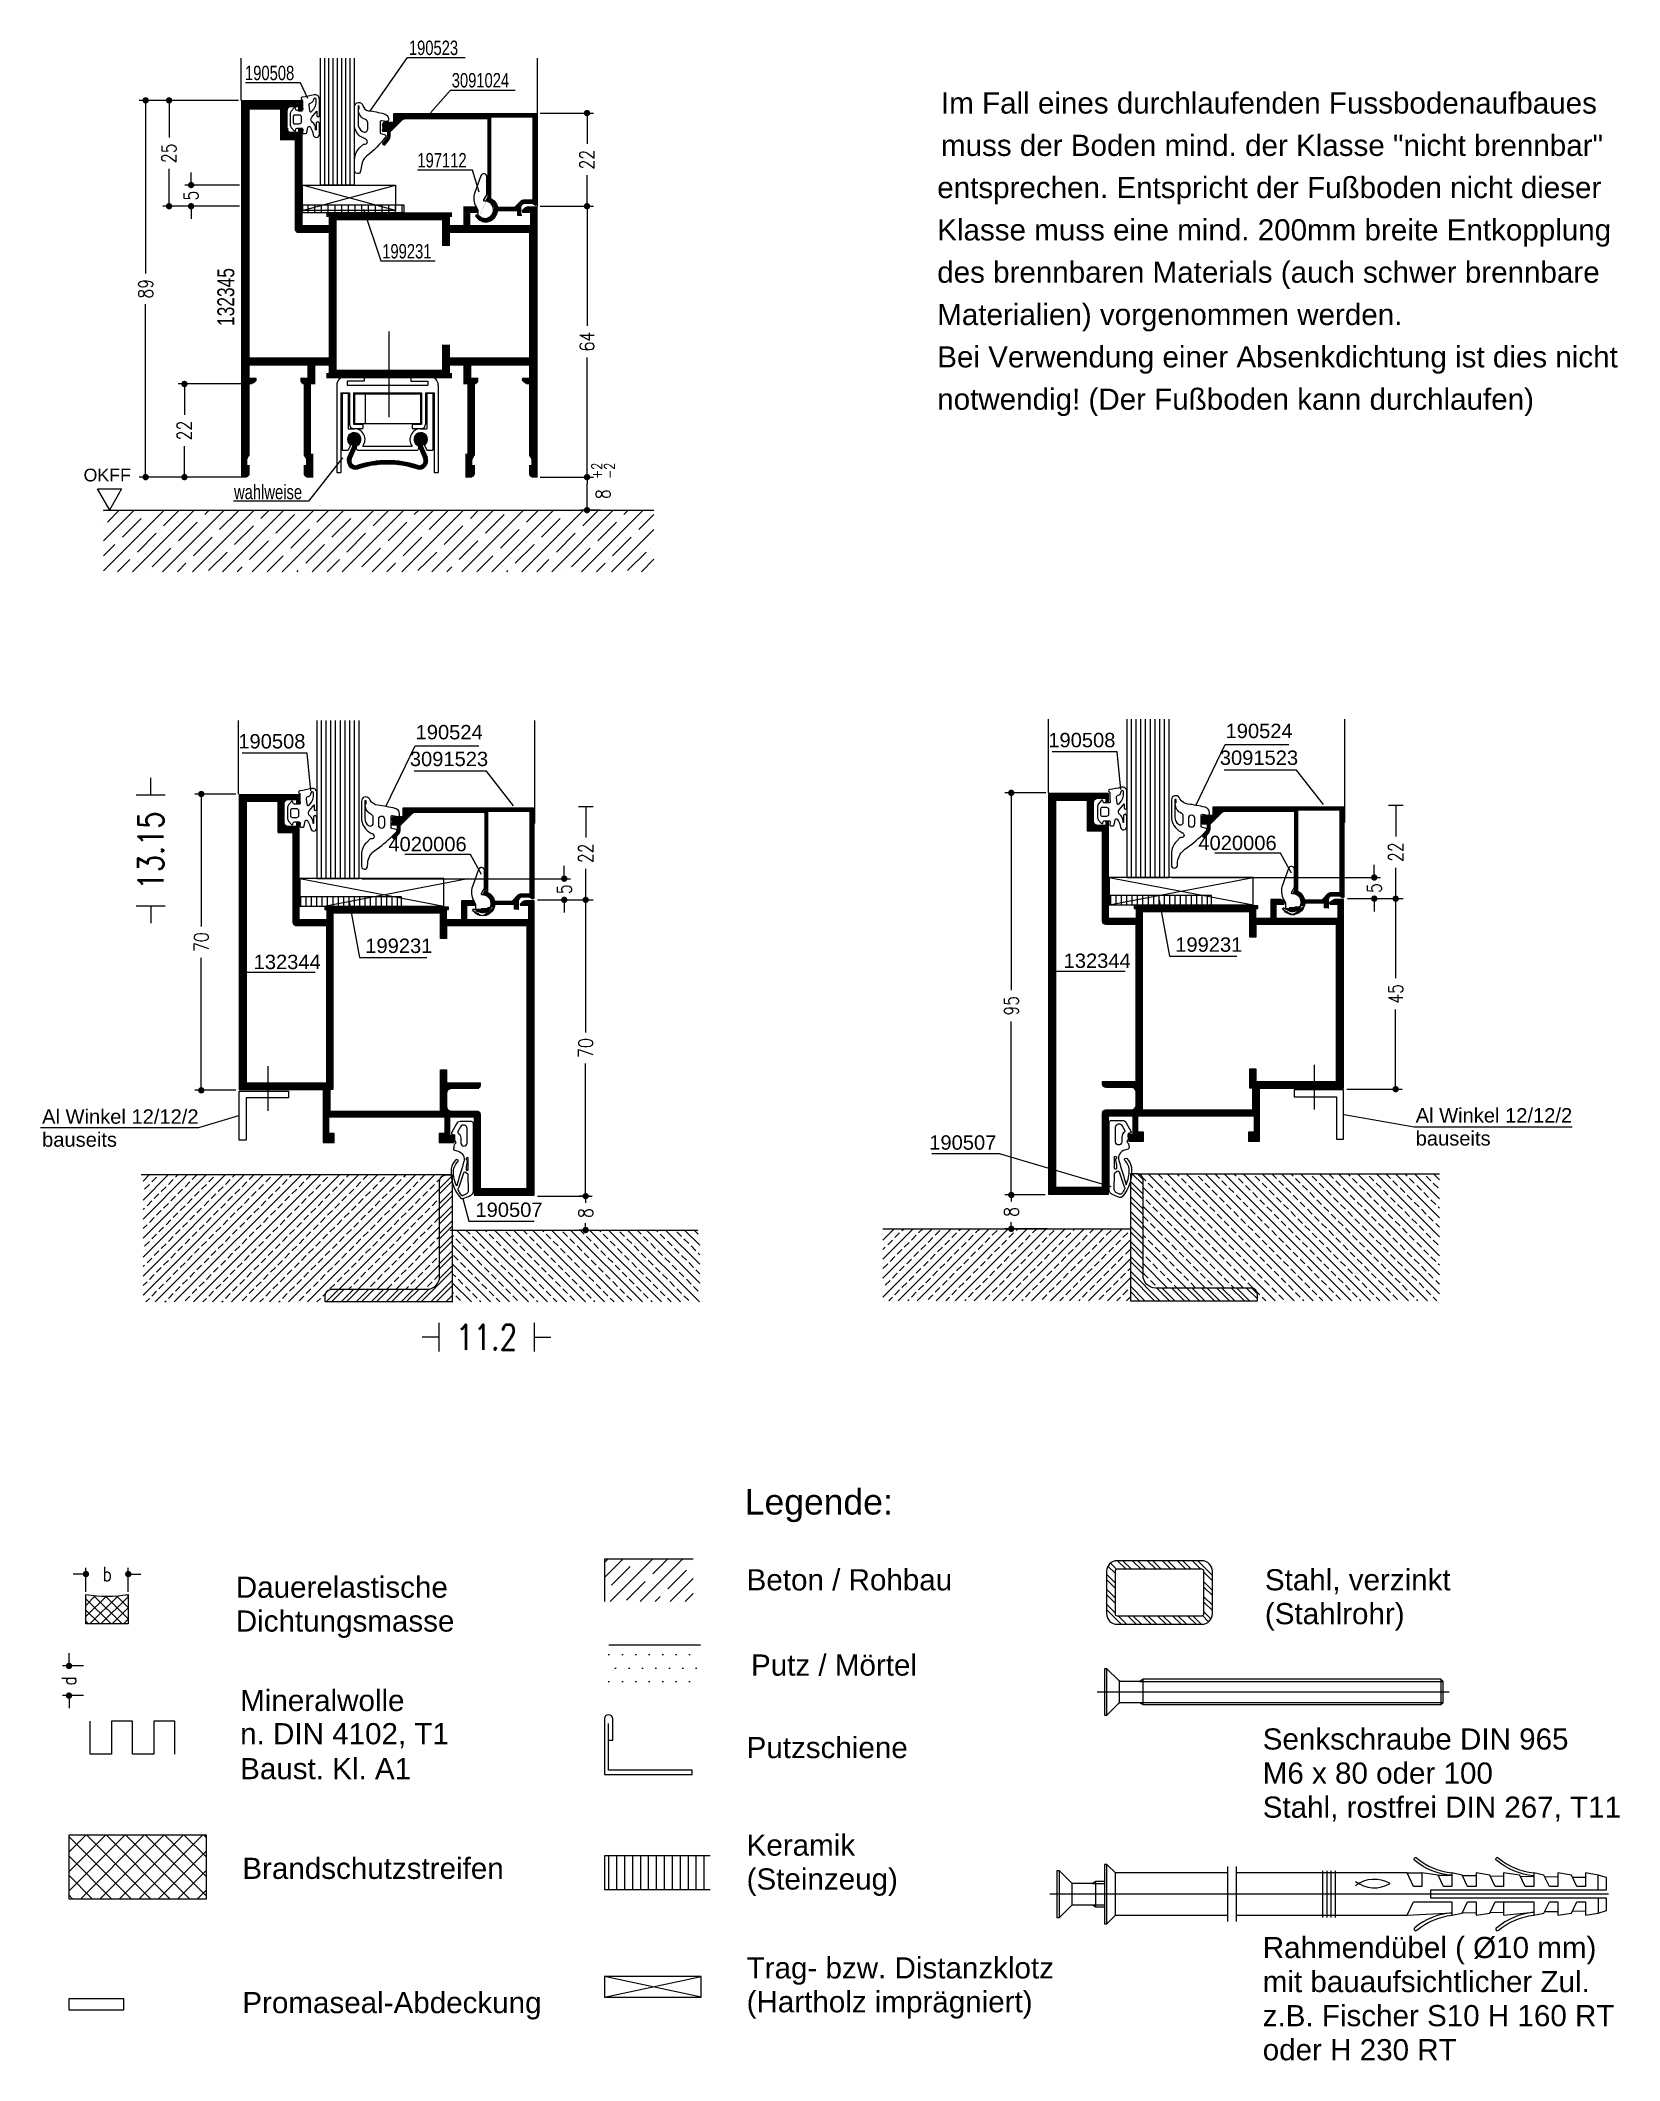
# Model space of a CAD drawing. Extents: x 11 to 197, y 21 to 259.
import ezdxf
from ezdxf.enums import TextEntityAlignment as Align

# ---------------------------------------------------------------- set-up
doc = ezdxf.new("R2010")
doc.units = 0
doc.header["$LTSCALE"] = 6
doc.linetypes.add('AUSGEZOGEN', pattern=[0])
doc.linetypes.add('CENTER', pattern=[50.8, 31.75, -6.35, 6.35, -6.35])
doc.layers.get('0').update_dxf_attribs({"color": 4, "linetype": 'CONTINUOUS'})
doc.layers.get('Defpoints').update_dxf_attribs({"linetype": 'CONTINUOUS'})
for name, color, linetype in [('00TXT', 7, 'AUSGEZOGEN'), ('01TXT', 7, 'CONTINUOUS'), ('CENT_18', 3, 'CENTER'), ('CENT_25', 2, 'CENTER'), ('CONST18', 3, 'AUSGEZOGEN'), ('CONST25', 2, 'CONTINUOUS'), ('CONST35', 7, 'CONTINUOUS'), ('CONST50', 7, 'AUSGEZOGEN'), ('DICHT_PAR', 3, 'CONTINUOUS'), ('KH_PAR', 3, 'CONTINUOUS'), ('KH_SCH', 3, 'CONTINUOUS'), ('KN_PAR', 3, 'CONTINUOUS'), ('KN_SCH', 3, 'CONTINUOUS'), ('LLMASSE', 7, 'AUSGEZOGEN'), ('PNR', 7, 'CONTINUOUS'), ('TEXT', 7, 'CONTINUOUS')]:
    doc.layers.add(name, color=color, linetype=linetype)
doc.styles.add('SIM80S00', font='simplex.shx', dxfattribs={"width": 0.8})
doc.styles.get("Standard").update_dxf_attribs({"font": 'simplex.shx', "width": 0.8})
doc.styles.add('SWISS', font='swiss.ttf')
doc.styles.add('SWISSCL', font='swisscl.ttf')
doc.styles.add('SWISSL', font='swissl.ttf')
doc.dimstyles.new('BEM_DOC_2', dxfattribs={"dimscale": 0.5, "dimtxt": 3.4, "dimasz": 1.5, "dimexe": 1.5, "dimexo": 0.6, "dimgap": 1.5, "dimtad": 0, "dimlfac": 2, "dimdsep": 46, "dimtxsty": 'SIM80S00', "dimblk": 'PUNKT', "dimcen": 0, "dimclrd": 3, "dimclre": 3, "dimclrt": 3, "dimadec": 0, "dimazin": 0, "dimtfac": 0.7, "dimtofl": 0, "dimtmove": 2, "dimatfit": 3, "dimldrblk": 'PUNKT', "dimfxl": 1, "dimtolj": 1, "dimarcsym": 0})
doc.dimstyles.new('DOK-1ZU1-PUNKT', dxfattribs={"dimscale": 0, "dimtxt": 3, "dimasz": 1.5, "dimexe": 1.5, "dimexo": 0.6, "dimgap": 1.5, "dimtad": 0, "dimdsep": 46, "dimtxsty": 'Standard', "dimblk": 'PUNKT', "dimblk1": 'PUNKT', "dimblk2": 'PUNKT', "dimcen": 0, "dimclrd": 2, "dimclre": 2, "dimclrt": 7, "dimadec": 0, "dimazin": 0, "dimtfac": 0.7, "dimtdec": 4, "dimtofl": 0, "dimtmove": 0, "dimatfit": 3, "dimldrblk": 'PUNKT', "dimfxl": 1, "dimtolj": 1, "dimtzin": 0, "dimarcsym": 0})
doc.dimstyles.new('DOK-1ZU1-STRICH1', dxfattribs={"dimscale": 0, "dimtxt": 3, "dimasz": 1, "dimexe": 1.5, "dimexo": 0.6, "dimgap": 1.5, "dimtad": 0, "dimdsep": 46, "dimtxsty": 'Standard', "dimblk": 'STRICH1', "dimblk1": 'STRICH1', "dimblk2": 'STRICH1', "dimcen": 0, "dimse1": 1, "dimse2": 1, "dimclrd": 2, "dimclre": 2, "dimclrt": 7, "dimadec": 0, "dimazin": 0, "dimtfac": 0.7, "dimtdec": 4, "dimtofl": 0, "dimtmove": 0, "dimatfit": 3, "dimldrblk": 'STRICH1', "dimfxl": 1, "dimtolj": 1, "dimtzin": 0, "dimarcsym": 0})
doc.dimstyles.new('DOK-1ZU2-PUNKT', dxfattribs={"dimscale": 0.5, "dimtxt": 3.4, "dimasz": 1.5, "dimexe": 1.5, "dimexo": 0.6, "dimgap": 1.5, "dimtad": 0, "dimlfac": 2, "dimdsep": 46, "dimtxsty": 'SIM80S00', "dimblk": 'PUNKT', "dimblk1": 'PUNKT', "dimblk2": 'PUNKT', "dimcen": 0, "dimclrd": 3, "dimclre": 3, "dimclrt": 3, "dimadec": 0, "dimazin": 0, "dimtfac": 0.7, "dimtofl": 0, "dimtmove": 2, "dimatfit": 3, "dimldrblk": 'PUNKT', "dimfxl": 1, "dimtolj": 1, "dimarcsym": 0})

msp = doc.modelspace()

# ---------------------------------------------------------------- texts
at = {"layer": '01TXT', "color": 1}
for s, height, style, p in [('190523', 1.7, 'SWISSCL', (54.163, 257.7186)), ('190508', 1.7, 'SWISSCL', (34.8115, 254.748)), ('3091024', 1.7, 'SWISSCL', (59.2226, 253.8875)), ('Im Fall eines durchlaufenden Fussbodenaufbaues', 2.5, 'SWISSL', (116.9973, 250.7983)), ('muss der Boden mind. der Klasse "nicht brennbar" ', 2.5, 'SWISSL', (116.9973, 245.7983)), ('197112', 1.7, 'SWISSCL', (55.1684, 244.4426)), ('entsprechen. Entspricht der Fußboden nicht dieser ', 2.5, 'SWISSL', (116.5545, 240.8179)), ('Klasse muss eine mind. 200mm breite Entkopplung  ', 2.5, 'SWISSL', (116.5545, 235.8179)), ('des brennbaren Materials (auch schwer brennbare ', 2.5, 'SWISSL', (116.5545, 230.8179)), ('Materialien) vorgenommen werden.', 2.5, 'SWISSL', (116.5545, 225.8179)), ('Bei Verwendung einer Absenkdichtung ist dies nicht  ', 2.5, 'SWISSL', (116.5545, 220.8179)), ('notwendig! (Der Fußboden kann durchlaufen)', 2.5, 'SWISSL', (116.5545, 215.8179)), ('OKFF', 1.5, 'SWISSL', (15.75, 207.3582)), ('wahlweise', 1.7, 'SWISSCL', (33.516, 205.2511)), ('Beton / Rohbau', 2.5, 'SWISSL', (94.05, 76.3674)), ('Stahl, verzinkt ', 2.5, 'SWISSL', (155.25, 76.3674)), ('Dauerelastische', 2.5, 'SWISSL', (33.7266, 75.4946)), ('Dichtungsmasse', 2.5, 'SWISSL', (33.7266, 71.4946)), ('(Stahlrohr)', 2.5, 'SWISSL', (155.25, 72.3674)), ('Putz / Mörtel', 2.5, 'SWISSL', (94.5656, 66.2937)), ('Mineralwolle', 2.5, 'SWISSL', (34.2422, 62.113)), ('n. DIN 4102, T1', 2.5, 'SWISSL', (34.2422, 58.188)), ('Senkschraube DIN 965', 2.5, 'SWISSL', (154.9922, 57.5601)), ('Putzschiene', 2.5, 'SWISSL', (94.05, 56.5497)), ('Baust. Kl. A1', 2.5, 'SWISSL', (34.2422, 54.063)), ('M6 x 80 oder 100', 2.5, 'SWISSL', (154.9922, 53.5351)), ('Stahl, rostfrei DIN 267, T11', 2.5, 'SWISSL', (154.9922, 49.5101)), ('Keramik', 2.5, 'SWISSL', (94.05, 45.0273)), ('Brandschutzstreifen', 2.5, 'SWISSL', (34.5, 42.2841)), ('(Steinzeug)', 2.5, 'SWISSL', (94.05, 41.0273)), ('Rahmendübel ( %%c10 mm)', 2.5, 'SWISSL', (154.9922, 32.9351)), ('Trag- bzw. Distanzklotz ', 2.5, 'SWISSL', (94.05, 30.5273)), ('mit bauaufsichtlicher Zul.', 2.5, 'SWISSL', (154.9922, 28.9101)), ('Promaseal-Abdeckung', 2.5, 'SWISSL', (34.5, 26.4273)), ('(Hartholz imprägniert)', 2.5, 'SWISSL', (94.05, 26.5273)), ('z.B. Fischer S10 H 160 RT', 2.5, 'SWISSL', (154.9922, 24.8851)), ('oder H 230 RT', 2.5, 'SWISSL', (154.9922, 20.8601))]:
    msp.add_text(s, height=height, dxfattribs=dict(at, style=style)).set_placement(p)
at = {"layer": '01TXT', "color": 1, "linetype": 'CONTINUOUS', "style": 'SWISSCL'}
msp.add_text('132345', height=2, rotation=90, dxfattribs=at).set_placement((33.546, 225.7112))
at = {"layer": '01TXT', "color": 40, "style": 'SWISS'}
msp.add_text('Legende:', height=3, dxfattribs=at).set_placement((93.8289, 85.3225))
at = {"layer": 'LLMASSE', "color": 3, "linetype": 'ByBlock', "style": 'SIM80S00', "width": 0.8}
for s, p in [('+2', (76.964, 207.6373)), ('-2', (78.46, 207.6373))]:
    msp.add_text(s, height=1.224, rotation=90, dxfattribs=at).set_placement(p)
at = {"layer": 'PNR', "color": 10, "style": 'SWISSL'}
for s, p in [('190508', (41.9478, 175.8093)), ('190508', (137.5954, 175.9525)), ('3091523', (63.5218, 173.7226)), ('3091523', (159.1694, 173.8658)), ('4020006', (60.9885, 163.6634)), ('4020006', (156.6362, 163.8067))]:
    msp.add_text(s, height=1.7, dxfattribs=at).set_placement(p, align=Align.RIGHT)
for s, p in [('190524', (54.9587, 176.8875)), ('190524', (150.6063, 177.0307)), ('199231', (49.0156, 151.651)), ('199231', (144.6632, 151.7943)), ('132344', (35.8316, 149.7444)), ('132344', (131.4793, 149.8876)), ('Al Winkel 12/12/2', (10.8493, 131.483)), ('Al Winkel 12/12/2', (173.0555, 131.6262)), ('bauseits', (10.8493, 128.7646)), ('190507', (115.6115, 128.4157)), ('bauseits', (173.0555, 128.9078)), ('190507', (62.0245, 120.4766))]:
    msp.add_text(s, height=1.7, dxfattribs=at).set_placement(p)
at = {"layer": 'TEXT', "color": 1, "linetype": 'CONTINUOUS', "style": 'SWISSCL'}
msp.add_text('199231', height=1.7, dxfattribs=at).set_placement((51.0169, 233.689))

# ---------------------------------------------------------------- blocks, each defined once
blk = doc.blocks.new('*X18')
for p, q in [((321.25, 272.28), (322.67, 273.7)), ((321.26, 272.12), (322.83, 273.69)), ((321.26, 272.47), (322.48, 273.69)), ((321.29, 271.97), (322.98, 273.66)), ((321.31, 272.69), (322.26, 273.64)), ((321.33, 271.83), (323.12, 273.62)), ((321.38, 271.71), (323.24, 273.57)), ((321.44, 271.59), (323.36, 273.51)), ((321.44, 273), (321.95, 273.51)), ((321.51, 271.48), (323.47, 273.44)), ((321.59, 271.39), (323.56, 273.36)), ((321.68, 271.29), (323.66, 273.27)), ((321.77, 271.21), (323.74, 273.18)), ((321.87, 271.14), (323.81, 273.08)), ((321.98, 271.07), (323.88, 272.97)), ((321.99, 270.02), (324.03, 272.06)), ((322.1, 271.01), (323.94, 272.85)), ((322.12, 270.33), (324.05, 272.25)), ((322.23, 270.96), (323.99, 272.72)), ((322.26, 270.64), (324.04, 272.43)), ((322.37, 270.93), (324.02, 272.58)), ((336.95, 272.25), (338.4, 273.7)), ((336.96, 272.43), (338.22, 273.69)), ((336.97, 272.09), (338.56, 273.68)), ((336.99, 272.65), (338, 273.66)), ((337, 271.94), (338.71, 273.65)), ((337.04, 271.81), (338.84, 273.61)), ((337.09, 271.68), (338.97, 273.56)), ((337.1, 272.93), (337.72, 273.55)), ((337.15, 271.57), (339.08, 273.5)), ((337.23, 271.47), (339.18, 273.42)), ((337.31, 271.37), (339.28, 273.34)), ((337.39, 271.28), (339.37, 273.26)), ((337.49, 271.2), (339.45, 273.16)), ((337.59, 271.12), (339.53, 273.06)), ((337.69, 271.05), (339.59, 272.95)), ((337.75, 270.93), (339.65, 272.83)), ((337.8, 270.8), (339.69, 272.69)), ((337.85, 270.68), (339.73, 272.55)), ((337.91, 270.56), (339.75, 272.39)), ((337.96, 270.43), (339.75, 272.22)), ((321, 267.26), (322.19, 268.45)), ((321.01, 267.44), (322.32, 268.76)), ((321.01, 267.09), (322.05, 268.14)), ((321.03, 267.64), (322.45, 269.07)), ((321.03, 266.94), (321.92, 267.83)), ((321.06, 266.79), (321.83, 267.56)), ((321.08, 267.87), (322.58, 269.37)), ((321.11, 266.66), (321.8, 267.35)), ((321.19, 268.16), (322.72, 269.68)), ((321.33, 268.47), (322.85, 269.99)), ((321.46, 268.78), (322.98, 270.3)), ((321.59, 269.09), (323.12, 270.61)), ((321.72, 269.4), (323.25, 270.92)), ((321.86, 269.71), (323.96, 271.81)), ((323.58, 271.25), (323.7, 271.37)), ((328.26, 266.39), (329.13, 267.26)), ((328.45, 266.41), (329.32, 267.27)), ((328.65, 266.42), (329.5, 267.28)), ((328.84, 266.44), (329.69, 267.29)), ((329.03, 266.45), (329.87, 267.29)), ((329.22, 266.46), (330.05, 267.3)), ((329.41, 266.47), (330.23, 267.3)), ((329.59, 266.48), (330.41, 267.3)), ((329.77, 266.49), (330.59, 267.3)), ((329.96, 266.49), (330.76, 267.3)), ((330.14, 266.5), (330.94, 267.3)), ((330.32, 266.5), (331.11, 267.29)), ((330.49, 266.5), (331.28, 267.29)), ((330.67, 266.5), (331.45, 267.28)), ((330.84, 266.5), (331.62, 267.27)), ((331.02, 266.49), (331.79, 267.26)), ((331.19, 266.49), (331.95, 267.25)), ((337.79, 265.31), (339.99, 267.51)), ((337.96, 265.3), (340, 267.34)), ((338.01, 270.31), (338.62, 270.92)), ((338.07, 270.18), (338.68, 270.79)), ((338.12, 270.06), (338.73, 270.67)), ((338.17, 269.94), (338.78, 270.55)), ((338.23, 269.81), (338.84, 270.42)), ((338.28, 269.69), (338.89, 270.3)), ((338.33, 269.57), (338.94, 270.18)), ((338.39, 269.44), (338.99, 270.05)), ((338.44, 269.32), (339.05, 269.93)), ((338.49, 269.2), (339.1, 269.8)), ((338.54, 269.07), (339.15, 269.68)), ((338.6, 268.95), (339.21, 269.56)), ((338.63, 270.93), (339.72, 272.02)), ((338.65, 268.82), (339.26, 269.43)), ((338.7, 268.7), (339.31, 269.31)), ((338.76, 268.58), (339.37, 269.19)), ((338.81, 268.45), (339.42, 269.06)), ((338.86, 268.33), (339.47, 268.94)), ((338.89, 271.01), (339.64, 271.76)), ((338.92, 268.21), (339.53, 268.82)), ((338.97, 268.08), (339.58, 268.69)), ((339.02, 267.96), (339.63, 268.57)), ((339.08, 267.84), (339.69, 268.44)), ((339.08, 266.78), (339.97, 267.66)), ((339.13, 267.71), (339.74, 268.32)), ((339.17, 267.57), (339.79, 268.2)), ((339.17, 267.05), (339.93, 267.81)), ((339.19, 267.42), (339.84, 268.07)), ((339.2, 267.25), (339.89, 267.95)), ((321.15, 266.53), (321.81, 267.18)), ((321.21, 266.41), (321.83, 267.03)), ((321.27, 266.29), (321.87, 266.89)), ((321.34, 266.19), (321.92, 266.77)), ((321.41, 266.08), (321.99, 266.66)), ((321.49, 265.99), (322.06, 266.55)), ((321.58, 265.89), (322.14, 266.46)), ((321.67, 265.81), (322.24, 266.37)), ((321.77, 265.73), (322.34, 266.3)), ((321.87, 265.65), (322.45, 266.23)), ((321.97, 265.58), (322.57, 266.18)), ((322.09, 265.52), (322.71, 266.14)), ((322.21, 265.46), (322.85, 266.11)), ((322.34, 265.41), (323.02, 266.1)), ((322.47, 265.37), (323.22, 266.12)), ((322.61, 265.34), (323.47, 266.2)), ((322.77, 265.31), (323.74, 266.28)), ((322.93, 265.3), (323.99, 266.36)), ((323.11, 265.3), (324.24, 266.43)), ((323.31, 265.32), (324.48, 266.5)), ((323.53, 265.37), (324.72, 266.56)), ((323.8, 265.46), (324.96, 266.62)), ((324.05, 265.54), (325.19, 266.68)), ((324.3, 265.61), (325.42, 266.73)), ((324.55, 265.69), (325.65, 266.78)), ((324.8, 265.75), (325.87, 266.83)), ((325.03, 265.81), (326.09, 266.87)), ((325.27, 265.87), (326.31, 266.92)), ((325.5, 265.93), (326.53, 266.95)), ((325.73, 265.98), (326.74, 266.99)), ((325.96, 266.03), (326.95, 267.02)), ((326.18, 266.07), (327.16, 267.06)), ((326.4, 266.12), (327.37, 267.09)), ((326.61, 266.16), (327.57, 267.11)), ((326.83, 266.19), (327.77, 267.14)), ((327.04, 266.23), (327.97, 267.16)), ((327.25, 266.26), (328.17, 267.18)), ((327.45, 266.29), (328.37, 267.2)), ((327.66, 266.32), (328.56, 267.22)), ((327.86, 266.34), (328.75, 267.23)), ((328.06, 266.37), (328.94, 267.25)), ((331.36, 266.48), (332.12, 267.24)), ((331.53, 266.48), (332.28, 267.23)), ((331.7, 266.47), (332.45, 267.22)), ((331.87, 266.46), (332.61, 267.2)), ((332.03, 266.45), (332.77, 267.19)), ((332.2, 266.43), (332.93, 267.17)), ((332.36, 266.42), (333.09, 267.15)), ((332.52, 266.41), (333.25, 267.14)), ((332.68, 266.39), (333.41, 267.12)), ((332.84, 266.38), (333.56, 267.1)), ((333, 266.36), (333.72, 267.07)), ((333.16, 266.34), (333.87, 267.05)), ((333.32, 266.32), (334.03, 267.03)), ((333.47, 266.3), (334.18, 267)), ((333.63, 266.28), (334.33, 266.98)), ((333.78, 266.25), (334.48, 266.95)), ((333.94, 266.23), (334.63, 266.93)), ((334.09, 266.21), (334.78, 266.9)), ((334.24, 266.18), (334.93, 266.87)), ((334.39, 266.16), (335.08, 266.84)), ((334.54, 266.13), (335.22, 266.81)), ((334.69, 266.1), (335.37, 266.78)), ((334.84, 266.07), (335.51, 266.75)), ((334.98, 266.04), (335.66, 266.71)), ((335.13, 266.01), (335.8, 266.68)), ((335.28, 265.98), (335.94, 266.65)), ((335.42, 265.95), (336.08, 266.61)), ((335.56, 265.91), (336.23, 266.58)), ((335.71, 265.88), (336.37, 266.54)), ((335.85, 265.84), (336.51, 266.5)), ((335.99, 265.81), (336.64, 266.46)), ((336.13, 265.77), (336.78, 266.43)), ((336.27, 265.73), (336.92, 266.39)), ((336.41, 265.7), (337.06, 266.35)), ((336.55, 265.66), (337.19, 266.31)), ((336.68, 265.62), (337.33, 266.26)), ((336.82, 265.58), (337.46, 266.22)), ((336.96, 265.54), (337.59, 266.17)), ((337.09, 265.5), (337.73, 266.13)), ((337.22, 265.45), (337.88, 266.11)), ((337.36, 265.41), (338.05, 266.1)), ((337.49, 265.37), (338.25, 266.13)), ((337.64, 265.33), (338.52, 266.22)), ((338.14, 265.3), (340, 267.16)), ((338.34, 265.33), (339.97, 266.96)), ((338.57, 265.38), (339.92, 266.73)), ((338.85, 265.49), (339.81, 266.45))]:
    blk.add_line(p, q)
blk = doc.blocks.new('PUNKT')
at = {"color": 0, "linetype": 'CONTINUOUS'}
blk.add_line((-0.5, 0), (-1, 0), dxfattribs=at)
at = {"color": 0, "linetype": 'CONTINUOUS', "const_width": 0.5}
blk.add_lwpolyline([(-0.25, 0, 1), (0.25, 0, 1)], format="xyb", close=True, dxfattribs=at)
blk = doc.blocks.new('*D24')
at = {"layer": 'Defpoints', "color": 0, "transparency": 16777216}
for p in [(69.65, 207.86), (75.2, 207.86), (77.1, 203.96)]:
    blk.add_point(p, dxfattribs=at)
at = {"layer": 'LLMASSE', "color": 3, "lineweight": -2, "transparency": 16777216}
for p, q in [((69.95, 207.86), (75.95, 207.86)), ((75.2, 204.71), (75.2, 207.11)), ((76.8, 203.96), (74.45, 203.96))]:
    blk.add_line(p, q, dxfattribs=at)
at = {"layer": 'LLMASSE', "color": 3, "lineweight": -2, "transparency": 16777216, "xscale": 0.75, "yscale": 0.75, "zscale": 0.75}
for p, rotation in [((75.2, 207.86), 90), ((75.2, 203.96), 270)]:
    blk.add_blockref('PUNKT', p, dxfattribs=dict(at, rotation=rotation))
at = {"layer": 'LLMASSE', "color": 3, "transparency": 16777216, "insert": (77.1, 205.85), "char_height": 1.7, "attachment_point": 5, "rotation": 90, "style": 'SIM80S00'}
blk.add_mtext('\\A1;8', dxfattribs=at)
blk = doc.blocks.new('*X19')
for p, q in [((18.1, 187.81), (25.27, 194.98)), ((18.1, 191.34), (21.74, 194.98)), ((18.1, 194.88), (18.2, 194.98)), ((18.56, 193.57), (19.97, 194.98)), ((20.33, 191.8), (22.54, 194.01)), ((21.53, 187.7), (28.81, 194.98)), ((22.98, 194.45), (22.98, 194.45)), ((23.42, 194.9), (23.5, 194.98)), ((25.07, 187.7), (32.34, 194.98)), ((25.19, 193.13), (27.04, 194.98)), ((26.96, 191.36), (29.17, 193.57)), ((28.6, 187.7), (35.88, 194.98)), ((29.61, 194.01), (29.61, 194.01)), ((30.05, 194.45), (30.57, 194.98)), ((31.82, 192.69), (34.03, 194.9)), ((32.14, 187.7), (39.41, 194.98)), ((35.67, 187.7), (42.95, 194.98)), ((36.24, 193.57), (36.24, 193.57)), ((36.68, 194.01), (37.65, 194.98)), ((38.45, 192.24), (40.66, 194.45)), ((39.21, 187.7), (46.48, 194.98)), ((41.1, 194.9), (41.1, 194.9)), ((42.74, 187.7), (50.02, 194.98)), ((43.31, 193.57), (44.72, 194.98)), ((45.08, 191.8), (47.29, 194.01)), ((46.28, 187.7), (53.56, 194.98)), ((47.73, 194.45), (47.73, 194.45)), ((48.17, 194.9), (48.25, 194.98)), ((49.81, 187.7), (57.09, 194.98)), ((49.94, 193.13), (51.79, 194.98)), ((51.71, 191.36), (53.92, 193.57)), ((53.35, 187.7), (60.63, 194.98)), ((54.36, 194.01), (54.36, 194.01)), ((54.8, 194.45), (55.32, 194.98)), ((56.57, 192.69), (58.78, 194.9)), ((56.89, 187.7), (64.16, 194.98)), ((60.42, 187.7), (67.7, 194.98)), ((60.99, 193.57), (60.99, 193.57)), ((61.43, 194.01), (62.39, 194.98)), ((63.2, 192.24), (65.41, 194.45)), ((63.96, 187.7), (71.23, 194.98)), ((65.85, 194.9), (65.85, 194.9)), ((67.49, 187.7), (74.77, 194.98)), ((68.06, 193.57), (69.47, 194.98)), ((69.83, 191.8), (72.04, 194.01)), ((71.03, 187.7), (78.3, 194.98)), ((72.48, 194.45), (72.48, 194.45)), ((72.92, 194.9), (73, 194.98)), ((74.56, 187.7), (81.84, 194.98)), ((74.69, 193.13), (76.54, 194.98)), ((76.46, 191.36), (78.67, 193.57)), ((79.11, 194.01), (79.11, 194.01)), ((79.55, 194.45), (80.07, 194.98)), ((81.32, 192.69), (83.1, 194.47)), ((18.1, 189.57), (19.45, 190.92)), ((18.12, 193.13), (18.12, 193.13)), ((19.89, 191.36), (19.89, 191.36)), ((22.1, 190.03), (24.31, 192.24)), ((24.75, 192.69), (24.75, 192.69)), ((26.52, 190.92), (26.52, 190.92)), ((28.73, 189.59), (30.94, 191.8)), ((31.38, 192.24), (31.38, 192.24)), ((33.59, 190.92), (35.8, 193.13)), ((35.36, 189.15), (37.57, 191.36)), ((38.01, 191.8), (38.01, 191.8)), ((40.22, 190.48), (42.43, 192.69)), ((41.98, 188.71), (44.19, 190.92)), ((42.87, 193.13), (42.87, 193.13)), ((44.64, 191.36), (44.64, 191.36)), ((46.85, 190.03), (49.06, 192.24)), ((49.5, 192.69), (49.5, 192.69)), ((51.27, 190.92), (51.27, 190.92)), ((53.47, 189.59), (55.68, 191.8)), ((56.13, 192.24), (56.13, 192.24)), ((58.34, 190.92), (60.55, 193.13)), ((60.1, 189.15), (62.31, 191.36)), ((62.76, 191.8), (62.76, 191.8)), ((64.97, 190.48), (67.18, 192.69)), ((66.73, 188.71), (68.94, 190.92)), ((67.62, 193.13), (67.62, 193.13)), ((69.38, 191.36), (69.38, 191.36)), ((71.59, 190.03), (73.8, 192.24)), ((74.25, 192.69), (74.25, 192.69)), ((76.01, 190.92), (76.01, 190.92)), ((78.1, 187.7), (83.1, 192.7)), ((78.22, 189.59), (80.43, 191.8)), ((80.88, 192.24), (80.88, 192.24)), ((83.09, 190.92), (83.1, 190.93)), ((19.76, 187.7), (21.21, 189.15)), ((21.66, 189.59), (21.66, 189.59)), ((23.86, 188.27), (26.07, 190.48)), ((26.83, 187.7), (27.84, 188.71)), ((28.28, 189.15), (28.28, 189.15)), ((30.49, 187.83), (32.7, 190.03)), ((33.15, 190.48), (33.15, 190.48)), ((34.91, 188.71), (34.91, 188.71)), ((37.44, 187.7), (39.33, 189.59)), ((39.77, 190.03), (39.77, 190.03)), ((44.51, 187.7), (45.96, 189.15)), ((46.4, 189.59), (46.4, 189.59)), ((48.61, 188.27), (50.82, 190.48)), ((51.58, 187.7), (52.59, 188.71)), ((53.03, 189.15), (53.03, 189.15)), ((55.24, 187.83), (57.45, 190.03)), ((57.89, 190.48), (57.89, 190.48)), ((59.66, 188.71), (59.66, 188.71)), ((62.19, 187.7), (64.08, 189.59)), ((64.52, 190.03), (64.52, 190.03)), ((69.26, 187.7), (70.71, 189.15)), ((71.15, 189.59), (71.15, 189.59)), ((73.36, 188.27), (75.57, 190.48)), ((76.33, 187.7), (77.34, 188.71)), ((77.78, 189.15), (77.78, 189.15)), ((79.99, 187.83), (82.2, 190.03)), ((81.63, 187.7), (83.1, 189.17)), ((82.64, 190.48), (82.64, 190.48)), ((23.42, 187.83), (23.42, 187.83)), ((33.9, 187.7), (34.47, 188.27)), ((40.98, 187.7), (41.1, 187.83)), ((41.54, 188.27), (41.54, 188.27)), ((48.17, 187.83), (48.17, 187.83)), ((58.65, 187.7), (59.22, 188.27)), ((65.72, 187.7), (65.85, 187.83)), ((66.29, 188.27), (66.29, 188.27)), ((72.92, 187.83), (72.92, 187.83))]:
    blk.add_line(p, q)
blk = doc.blocks.new('B-LL199021')
at = {"layer": 'DICHT_PAR'}
blk.add_lwpolyline([(0, 0), (32.5, 0), (32.5, 15), (0, 15)], close=True, dxfattribs=at)
blk = doc.blocks.new('*D25')
at = {"layer": 'Defpoints', "color": 0, "transparency": 16777216}
for p in [(21.03, 78.29), (16.03, 75.89), (21.03, 75.89)]:
    blk.add_point(p, dxfattribs=at)
at = {"layer": 'LLMASSE', "color": 3, "lineweight": -2, "transparency": 16777216}
for p, q in [((16.03, 76.19), (16.03, 79.04)), ((21.03, 76.19), (21.03, 79.04)), ((15.28, 78.29), (14.53, 78.29)), ((21.78, 78.29), (22.53, 78.29))]:
    blk.add_line(p, q, dxfattribs=at)
at = {"layer": 'LLMASSE', "color": 3, "lineweight": -2, "transparency": 16777216, "xscale": 0.75, "yscale": 0.75, "zscale": 0.75}
blk.add_blockref('PUNKT', (16.03, 78.29), dxfattribs=at)
at = {"layer": 'LLMASSE', "color": 3, "lineweight": -2, "transparency": 16777216, "xscale": 0.75, "yscale": 0.75, "zscale": 0.75, "rotation": 180}
blk.add_blockref('PUNKT', (21.03, 78.29), dxfattribs=at)
at = {"layer": 'LLMASSE', "color": 3, "transparency": 16777216, "insert": (18.53, 78.29), "char_height": 1.7, "attachment_point": 5, "style": 'SIM80S00'}
blk.add_mtext('\\A1;b', dxfattribs=at)
blk = doc.blocks.new('*D26')
at = {"layer": 'Defpoints', "color": 0, "transparency": 16777216}
for p in [(16.03, 67.44), (14.03, 63.94), (16.03, 63.94)]:
    blk.add_point(p, dxfattribs=at)
at = {"layer": 'LLMASSE', "color": 3, "lineweight": -2, "transparency": 16777216}
for p, q in [((15.73, 67.44), (13.28, 67.44)), ((14.03, 68.19), (14.03, 68.94)), ((15.73, 63.94), (13.28, 63.94)), ((14.03, 63.19), (14.03, 62.44))]:
    blk.add_line(p, q, dxfattribs=at)
at = {"layer": 'LLMASSE', "color": 3, "lineweight": -2, "transparency": 16777216, "xscale": 0.75, "yscale": 0.75, "zscale": 0.75}
for p, rotation in [((14.03, 67.44), 270), ((14.03, 63.94), 90)]:
    blk.add_blockref('PUNKT', p, dxfattribs=dict(at, rotation=rotation))
at = {"layer": 'LLMASSE', "color": 3, "transparency": 16777216, "insert": (14.03, 65.69), "char_height": 1.7, "attachment_point": 5, "rotation": 90, "style": 'SIM80S00'}
blk.add_mtext('\\A1;d', dxfattribs=at)
blk = doc.blocks.new('*X21')
for p, q in [((14, 32.38), (20.62, 39)), ((14, 34.68), (18.32, 39)), ((14, 36.98), (16.02, 39)), ((21.36, 31.5), (14, 38.86)), ((15.41, 31.5), (22.91, 39)), ((23.65, 31.5), (16.15, 39)), ((17.71, 31.5), (25.21, 39)), ((25.95, 31.5), (18.45, 39)), ((20.01, 31.5), (27.51, 39)), ((28.25, 31.5), (20.75, 39)), ((22.31, 31.5), (29.81, 39)), ((30.25, 31.8), (23.05, 39)), ((30.25, 34.1), (25.35, 39)), ((30.25, 36.39), (27.64, 39)), ((30.25, 38.69), (29.94, 39)), ((19.06, 31.5), (14, 36.56)), ((24.61, 31.5), (30.25, 37.14)), ((16.76, 31.5), (14, 34.26)), ((26.9, 31.5), (30.25, 34.85)), ((14.46, 31.5), (14, 31.96)), ((29.2, 31.5), (30.25, 32.55))]:
    blk.add_line(p, q)
blk = doc.blocks.new('*X20')
for p, q in [((51.26, 109.6), (51.66, 110)), ((51.54, 107.22), (54.32, 110)), ((51.62, 104.65), (56.97, 110)), ((58.2, 103.55), (51.75, 110)), ((58.2, 106.2), (54.4, 110)), ((58.2, 108.85), (57.05, 110)), ((51.45, 101.83), (58.2, 108.58)), ((58.2, 100.9), (51.51, 107.59)), ((52.27, 100), (58.2, 105.93)), ((53.8, 100), (51.5, 102.3)), ((56.45, 100), (51.62, 104.83)), ((54.92, 100), (58.2, 103.28)), ((57.57, 100), (58.2, 100.63))]:
    blk.add_line(p, q)
blk = doc.blocks.new('B-LL199035')
at = {"layer": 'DICHT_PAR'}
blk.add_lwpolyline([(0, 2.6), (0, 0), (13, 0), (13, 2.6)], close=True, dxfattribs=at)
blk = doc.blocks.new('*X16')
for p, q in [((21.49, 197.12), (23.22, 198.85)), ((22.84, 197.85), (23.84, 198.85)), ((23.98, 197.85), (24.98, 198.85)), ((24.61, 197.85), (25.61, 198.85)), ((25.75, 197.85), (26.75, 198.85)), ((26.38, 197.85), (27.38, 198.85)), ((27.52, 197.85), (28.35, 198.69)), ((27.97, 197.68), (28.69, 198.4)), ((21.49, 196.49), (22.49, 197.49)), ((21.49, 195.35), (22.49, 196.35)), ((21.49, 194.73), (22.49, 195.73)), ((27.99, 196.55), (28.99, 197.55)), ((27.99, 195.92), (28.99, 196.92)), ((27.99, 194.78), (28.99, 195.78)), ((21.49, 193.58), (22.49, 194.58)), ((21.49, 192.96), (22.49, 193.96)), ((27.99, 194.16), (28.99, 195.16)), ((27.99, 193.01), (28.99, 194.01)), ((27.99, 192.39), (28.99, 193.39)), ((21.49, 191.82), (22.49, 192.82)), ((21.49, 191.19), (22.49, 192.19)), ((21.49, 190.05), (22.49, 191.05)), ((27.99, 191.24), (28.99, 192.24)), ((27.99, 190.62), (28.99, 191.62)), ((21.49, 189.42), (22.49, 190.42)), ((21.49, 188.28), (22.49, 189.28)), ((21.49, 187.66), (22.49, 188.66)), ((27.99, 189.48), (28.99, 190.48)), ((27.99, 188.85), (28.99, 189.85)), ((27.99, 187.71), (28.99, 188.71)), ((21.77, 186.8), (22.5, 187.52)), ((22.11, 186.52), (22.95, 187.35)), ((23.09, 186.35), (24.09, 187.35)), ((23.72, 186.35), (24.72, 187.35)), ((24.86, 186.35), (25.86, 187.35)), ((25.48, 186.35), (26.48, 187.35)), ((26.63, 186.35), (27.63, 187.35)), ((27.25, 186.35), (28.99, 188.08))]:
    blk.add_line(p, q)
blk = doc.blocks.new('*X15')
for p, q in [((147.4, 153.75), (151.4, 153.75)), ((147.4, 152.8125), (151.4, 152.8125)), ((147.4, 151.875), (151.4, 151.875)), ((147.4, 150.9375), (151.4, 150.9375)), ((147.4, 150), (151.4, 150)), ((147.4, 149.0625), (151.4, 149.0625)), ((147.4, 148.125), (151.4, 148.125)), ((147.4, 147.1875), (151.4, 147.1875)), ((147.4, 146.25), (151.4, 146.25)), ((147.4, 145.3125), (151.4, 145.3125)), ((147.4, 144.375), (151.4, 144.375)), ((147.4, 143.4375), (151.4, 143.4375)), ((147.4, 142.5), (151.4, 142.5))]:
    blk.add_line(p, q)
blk = doc.blocks.new('*X17')
for p, q in [((13.98, 91.76), (16.72, 94.5)), ((13.98, 93.53), (14.95, 94.5)), ((13.98, 88.23), (18.98, 93.23)), ((15.47, 91.48), (17.68, 93.69)), ((18.12, 94.13), (18.12, 94.13)), ((15.03, 91.04), (15.03, 91.04)), ((17.24, 89.71), (18.98, 91.46)), ((13.98, 89.99), (14.58, 90.6)), ((13.98, 84.69), (18.98, 89.69)), ((14.14, 86.62), (16.35, 88.83)), ((16.79, 89.27), (16.79, 89.27)), ((15.91, 84.85), (18.12, 87.06)), ((16.82, 84), (18.98, 86.16)), ((18.56, 87.5), (18.56, 87.5)), ((15.47, 84.41), (15.47, 84.41)), ((18.59, 84), (18.98, 84.39))]:
    blk.add_line(p, q)
blk = doc.blocks.new('B-LL3091024')
at = {"layer": 'KN_SCH'}
h = blk.add_hatch(dxfattribs=at)
h.set_pattern_fill('_U', color=256, scale=0.2, style=0, pattern_type=0)
h.set_pattern_definition([(0, (-13.63313, 13.30855), (0, 0.2), [])])
edge = h.paths.add_edge_path()
edge.add_line((-11.7, 20.7), (-11.7, 2.15))
edge.add_line((-11.7, 2.15), (-12.16, 1.35))
edge.add_line((-12.16, 1.35), (-12.01, 1.33))
edge.add_arc((-12.3, -0.8), 2.15, -132.5239, 82.3377, ccw=False)
edge.add_line((-13.75, -2.38), (-14.43, -2.07))
edge.add_line((-14.43, -2.07), (-14.62, -2.27))
edge.add_arc((-12.18, -0.9), 2.8, 209.2081, 267.6284)
edge.add_arc((-12.3, -0.8), 2.9, 270.079, 345.5225)
edge.add_line((-9.49, -1.52), (-9.36, -1))
edge.add_line((-9.36, -1), (-4.7, -1))
edge.add_line((-4.7, -1), (-4.7, -2.1))
edge.add_line((-4.7, -2.1), (-3.7, -2.1))
edge.add_line((-3.7, -2.1), (-3.9, -2.1))
edge.add_line((-3.9, -2.1), (-3.9, 0.08))
edge.add_line((-3.9, 0.08), (-3.28, 0.7))
edge.add_line((-3.28, 0.7), (-1.19, 0.7))
edge.add_line((-1.19, 0.7), (-0.45, 0.27))
edge.add_line((-0.45, 0.27), (-0.2, 0.42))
edge.add_line((-0.2, 0.42), (-0.2, 21.8))
edge.add_line((-0.2, 21.8), (-34, 21.8))
edge.add_line((-34, 21.8), (-34, 19.8))
edge.add_line((-34, 19.8), (-36.38, 19.8))
edge.add_line((-36.38, 19.8), (-36.67, 19.22))
edge.add_arc((-37.71, 18.62), 1.2, -32.6959, 30.0745, ccw=False)
edge.add_line((-36.7, 17.97), (-36.57, 17.7))
edge.add_line((-36.57, 17.7), (-35.4, 17.7))
edge.add_line((-35.4, 17.7), (-35.4, 16.28))
edge.add_line((-35.4, 16.28), (-36.6, 14.85))
edge.add_line((-36.6, 14.85), (-36.14, 14.46))
edge.add_line((-36.14, 14.46), (-35.22, 15.56))
edge.add_arc((-36.6, 16.71), 1.8, 320, 360)
edge.add_line((-34.8, 16.71), (-34.8, 17.58))
edge.add_line((-34.8, 17.58), (-32.03, 20.35))
edge.add_arc((-31.19, 19.5), 1.2, 90, 135, ccw=False)
edge.add_line((-31.19, 20.7), (-11.7, 20.7))
edge = h.paths.add_edge_path(flags=16)
edge.add_line((-11.1, 21), (-11.1, 1.84))
edge.add_arc((-12.3, -0.8), 2.9, 11.9405, 65.5567, ccw=False)
edge.add_line((-9.46, -0.2), (-5.31, -0.2))
edge.add_line((-5.31, -0.2), (-3.85, 1.27))
edge.add_arc((-3.28, 0.7), 0.8, 90, 135, ccw=False)
edge.add_line((-3.28, 1.5), (-1, 1.5))
edge.add_line((-1, 1.5), (-1, 21))
edge.add_line((-1, 21), (-11.1, 21))
at = {"layer": 'KN_PAR'}
for points in [[(-11.7, 20.7), (-11.7, 2.15), (-12.16, 1.35), (-12.01, 1.33, -1.362102), (-13.75, -2.38), (-14.43, -2.07), (-14.62, -2.27, 0.260575), (-12.3, -3.7, 0.341614), (-9.49, -1.52), (-9.36, -1), (-4.7, -1), (-4.7, -2.1), (-3.7, -2.1), (-3.7, -2.1), (-3.9, -2.1), (-3.9, 0.08), (-3.28, 0.7), (-1.19, 0.7), (-0.45, 0.27), (-0.2, 0.42), (-0.2, 21.8), (-34, 21.8), (-34, 19.8), (-36.38, 19.8), (-36.67, 19.22, -0.280948), (-36.7, 17.97), (-36.57, 17.7), (-35.4, 17.7), (-35.4, 16.28), (-36.6, 14.85), (-36.14, 14.46), (-35.22, 15.56, 0.176327), (-34.8, 16.71), (-34.8, 17.58), (-32.03, 20.35, -0.198912), (-31.19, 20.7), (-11.7, 20.7)], [(-11.1, 21), (-11.1, 1.84, -0.238308), (-9.46, -0.2), (-5.31, -0.2), (-3.85, 1.27, -0.198912), (-3.28, 1.5), (-1, 1.5), (-1, 21), (-11.1, 21)]]:
    blk.add_lwpolyline(points, format="xyb", close=True, dxfattribs=at)
blk = doc.blocks.new('*D27')
at = {"layer": 'Defpoints', "color": 0, "transparency": 16777216}
for p in [(69.35, 250.86), (69.65, 239.86), (75.2, 239.86)]:
    blk.add_point(p, dxfattribs=at)
at = {"layer": 'LLMASSE', "color": 3, "lineweight": -2, "transparency": 16777216}
for p, q in [((69.65, 250.86), (75.95, 250.86)), ((75.2, 250.11), (75.2, 247.21)), ((75.2, 240.61), (75.2, 243.51)), ((69.95, 239.86), (75.95, 239.86))]:
    blk.add_line(p, q, dxfattribs=at)
at = {"layer": 'LLMASSE', "color": 3, "lineweight": -2, "transparency": 16777216, "xscale": 0.75, "yscale": 0.75, "zscale": 0.75}
for p, rotation in [((75.2, 250.86), 90), ((75.2, 239.86), 270)]:
    blk.add_blockref('PUNKT', p, dxfattribs=dict(at, rotation=rotation))
at = {"layer": 'LLMASSE', "color": 3, "transparency": 16777216, "insert": (75.2, 245.36), "char_height": 1.7, "attachment_point": 5, "rotation": 90, "style": 'SIM80S00'}
blk.add_mtext('\\A1;22', dxfattribs=at)
blk = doc.blocks.new('*D28')
at = {"layer": 'Defpoints', "color": 0, "transparency": 16777216}
for p in [(69.35, 239.86), (69.35, 207.86), (75.2, 207.86)]:
    blk.add_point(p, dxfattribs=at)
at = {"layer": 'LLMASSE', "color": 3, "lineweight": -2, "transparency": 16777216}
for p, q in [((69.65, 239.86), (75.95, 239.86)), ((75.2, 239.11), (75.2, 225.74)), ((75.2, 208.61), (75.2, 221.97)), ((69.65, 207.86), (75.95, 207.86))]:
    blk.add_line(p, q, dxfattribs=at)
at = {"layer": 'LLMASSE', "color": 3, "lineweight": -2, "transparency": 16777216, "xscale": 0.75, "yscale": 0.75, "zscale": 0.75}
for p, rotation in [((75.2, 239.86), 90), ((75.2, 207.86), 270)]:
    blk.add_blockref('PUNKT', p, dxfattribs=dict(at, rotation=rotation))
at = {"layer": 'LLMASSE', "color": 3, "transparency": 16777216, "insert": (75.2, 223.86), "char_height": 1.7, "attachment_point": 5, "rotation": 90, "style": 'SIM80S00'}
blk.add_mtext('\\A1;64', dxfattribs=at)
blk = doc.blocks.new('*D29')
at = {"layer": 'Defpoints', "color": 0, "transparency": 16777216}
for p in [(34.35, 252.36), (25.85, 239.86), (34.45, 239.86)]:
    blk.add_point(p, dxfattribs=at)
at = {"layer": 'LLMASSE', "color": 3, "lineweight": -2, "transparency": 16777216}
for p, q in [((34.05, 252.36), (25.1, 252.36)), ((25.85, 251.61), (25.85, 247.96)), ((25.85, 240.61), (25.85, 244.26)), ((34.15, 239.86), (25.1, 239.86))]:
    blk.add_line(p, q, dxfattribs=at)
at = {"layer": 'LLMASSE', "color": 3, "lineweight": -2, "transparency": 16777216, "xscale": 0.75, "yscale": 0.75, "zscale": 0.75}
for p, rotation in [((25.85, 252.36), 90), ((25.85, 239.86), 270)]:
    blk.add_blockref('PUNKT', p, dxfattribs=dict(at, rotation=rotation))
at = {"layer": 'LLMASSE', "color": 3, "transparency": 16777216, "insert": (25.85, 246.11), "char_height": 1.7, "attachment_point": 5, "rotation": 90, "style": 'SIM80S00'}
blk.add_mtext('\\A1;25', dxfattribs=at)
blk = doc.blocks.new('*D30')
at = {"layer": 'Defpoints', "color": 0, "transparency": 16777216}
for p in [(28.45, 242.36), (34.45, 242.36), (34.45, 239.86)]:
    blk.add_point(p, dxfattribs=at)
at = {"layer": 'LLMASSE', "color": 3, "lineweight": -2, "transparency": 16777216}
for p, q in [((28.45, 243.11), (28.45, 243.86)), ((34.15, 242.36), (27.7, 242.36)), ((34.15, 239.86), (27.7, 239.86)), ((28.45, 239.11), (28.45, 238.36))]:
    blk.add_line(p, q, dxfattribs=at)
at = {"layer": 'LLMASSE', "color": 3, "lineweight": -2, "transparency": 16777216, "xscale": 0.75, "yscale": 0.75, "zscale": 0.75}
for p, rotation in [((28.45, 242.36), 270), ((28.45, 239.86), 90)]:
    blk.add_blockref('PUNKT', p, dxfattribs=dict(at, rotation=rotation))
at = {"layer": 'LLMASSE', "color": 3, "transparency": 16777216, "insert": (28.45, 241.11), "char_height": 1.7, "attachment_point": 5, "rotation": 90, "style": 'SIM80S00'}
blk.add_mtext('\\A1;5', dxfattribs=at)
blk = doc.blocks.new('WI190523')
at = {"linetype": 'CONTINUOUS'}
for points in [[(0, -2.646854, -0.339454), (-0.148, -2.839854), (-1.178, -3.115854, 0.52673), (-1.342, -3.581854, 0.07351), (3.169, -8.169854, -0.189519), (4.315, -10.042854), (4.611, -11.721854, 0.916331), (6, -11.599854), (6, -9.032854, 0.197552), (4.843, -6.218854), (4.022, -5.388854, 0.200274), (3.809, -5.299854), (3.5, -5.299854, -0.57735), (3.067, -4.549854), (3.223, -4.278854, -0.149451), (3.351, -4.159854), (4.637, -3.532854, 0.069927), (4.752, -3.454854), (5.007, -3.224854, 0.212557), (6, -0.995854), (6, 3.500146, 0.893814), (4.025, 3.722146, -0.314729), (2.753, 2.568146, 0.031454), (-0.95, 1.855146, 0.416821), (-1.952, 0.138146, 0.294504), (-1.656, 0.003146), (-0.344, 0.197146, -0.457784), (0, -0.099854), (0, -2.646854)], [(2.9, -0.299854, -0.317975), (3.434, 0.454146, 0.317975), (5.102, 2.812146), (5.1, 2.900146, -0.317837), (4.9, 3.183146), (4.9, 3.550146, -1), (5.2, 3.550146), (5.2, -0.324854, -0.239931), (4.171, -2.346854, -0.612992), (2.9, -1.699854), (2.9, -0.299854)]]:
    blk.add_lwpolyline(points, format="xyb", close=True, dxfattribs=at)
blk = doc.blocks.new('WI190508')
at = {"linetype": 'CONTINUOUS'}
for points in [[(4, 0.330593, 0.494357), (2.737419, 1.295503, -0.035396), (-0.037156, 0.74769, 0.719139), (-0.15, 0.190192, -0.267949), (0, -0.069615), (0, -1.687299), (0.089778, -2.022354, -0.493145), (-0.2, -2.4), (-1.269802, -2.4, -0.339454), (-1.55958, -2.177646), (-1.647845, -1.848236, 0.606815), (-1.994239, -1.771442), (-2.666044, -2.572069, 0.176327), (-2.9, -3.214857), (-2.9, -5.785143, 0.176327), (-2.666044, -6.427931), (-1.994239, -7.228558, 0.606815), (-1.647845, -7.151764), (-1.55958, -6.822354, -0.339454), (-1.269802, -6.6), (-0.2, -6.6, -0.458807), (0.096639, -6.944777), (0.00224, -7.570148, 0.458807), (0.2, -7.8), (0.74827, -7.8, 0.36397), (1.043712, -7.552094), (1.247227, -6.397906, -0.676335), (1.792219, -6.283492, -0.102989), (2.554156, -8.173867, 0.883786), (4, -8.04999), (3.999963, -5.482666, 1), (3.199963, -5.482678), (3.199981, -6.959881, -1.000006), (3.107969, -6.959881), (3.107969, -6.747519, 0.236839), (2.316582, -5.137422, -0.426544), (2.183394, -3.990297), (3.35751, -2.569926), (3.4, -3.584999, 1), (4, -3.584999), (4, 0.330593)], [(3.2, -0.628273), (3.2, 0.230593, 0.876976), (2.610222, 0.308239), (2.50596, -0.080872, -0.282773), (1.897392, -0.65679, 0.3848), (1.502766, -1.198664), (1.634079, -2.44197, 0.664354), (2.163647, -2.601599), (2.741515, -1.90253, 0.174429), (3.2, -0.628273)], [(-0.3, -5.1, -0.414214), (-0.8, -5.6), (-1.8, -5.6, -0.414214), (-2.1, -5.3), (-2.1, -3.7, -0.414214), (-1.8, -3.4), (-0.8, -3.4, -0.414214), (-0.3, -3.9), (-0.3, -5.1)]]:
    blk.add_lwpolyline(points, format="xyb", close=True, dxfattribs=at)
blk = doc.blocks.new('B-LL197112')
at = {"layer": 'DICHT_PAR'}
blk.add_lwpolyline([(1.4, 0.768, 1.597325), (2.982, 4.1, -0.580267), (2.807, 4.4), (3.5, 5.6), (3.5, 9.819, 0.8391), (2.081, 10.069), (0.638, 6.103, 0.221695), (0.933, 2.735), (1.4, 1.925), (1.4, 0.768)], format="xyb", dxfattribs=at)
blk = doc.blocks.new('*D31')
at = {"layer": 'Defpoints', "color": 0, "transparency": 16777216}
for p in [(27.66, 218.86), (35.35, 218.86), (34.65, 207.86)]:
    blk.add_point(p, dxfattribs=at)
at = {"layer": 'LLMASSE', "color": 3, "lineweight": -2, "transparency": 16777216}
for p, q in [((35.05, 218.86), (26.91, 218.86)), ((27.66, 218.11), (27.66, 215.21)), ((27.66, 208.61), (27.66, 211.51)), ((34.35, 207.86), (26.91, 207.86))]:
    blk.add_line(p, q, dxfattribs=at)
at = {"layer": 'LLMASSE', "color": 3, "lineweight": -2, "transparency": 16777216, "xscale": 0.75, "yscale": 0.75, "zscale": 0.75}
for p, rotation in [((27.66, 218.86), 90), ((27.66, 207.86), 270)]:
    blk.add_blockref('PUNKT', p, dxfattribs=dict(at, rotation=rotation))
at = {"layer": 'LLMASSE', "color": 3, "transparency": 16777216, "insert": (27.66, 213.36), "char_height": 1.7, "attachment_point": 5, "rotation": 90, "style": 'SIM80S00'}
blk.add_mtext('\\A1;22', dxfattribs=at)
blk = doc.blocks.new('*D32')
at = {"layer": 'Defpoints', "color": 0, "transparency": 16777216}
for p in [(34.05, 252.36), (23.08, 207.86), (34.65, 207.86)]:
    blk.add_point(p, dxfattribs=at)
at = {"layer": 'LLMASSE', "color": 3, "lineweight": -2, "transparency": 16777216}
for p, q in [((33.75, 252.36), (22.33, 252.36)), ((23.08, 251.61), (23.08, 231.93)), ((23.08, 208.61), (23.08, 228.29)), ((34.35, 207.86), (22.33, 207.86))]:
    blk.add_line(p, q, dxfattribs=at)
at = {"layer": 'LLMASSE', "color": 3, "lineweight": -2, "transparency": 16777216, "xscale": 0.75, "yscale": 0.75, "zscale": 0.75}
for p, rotation in [((23.08, 252.36), 90), ((23.08, 207.86), 270)]:
    blk.add_blockref('PUNKT', p, dxfattribs=dict(at, rotation=rotation))
at = {"layer": 'LLMASSE', "color": 3, "transparency": 16777216, "insert": (23.08, 230.11), "char_height": 1.7, "attachment_point": 5, "rotation": 90, "style": 'SIM80S00'}
blk.add_mtext('\\A1;89', dxfattribs=at)
blk = doc.blocks.new('B-LL190524')
at = {"layer": 'DICHT_PAR'}
for points in [[(-3.6, 2.61, -0.237599), (-5.48, 3.84), (-5.63, 4.1, 0.767327), (-7.5, 3.6), (-7.5, -0.37, 0.286745), (-5.25, -3.96), (-4.85, -4.16, -0.149451), (-4.72, -4.28), (-4.57, -4.55, -0.57735), (-5, -5.3), (-5.31, -5.3, 0.200274), (-5.52, -5.39), (-6.34, -6.22, 0.197552), (-7.5, -9.03), (-7.5, -11.8, 0.957292), (-6.1, -11.86), (-6.03, -11.01, -0.222995), (-4.32, -8.07, 0.044902), (-0.19, -4.62), (0.81, -3.62, 0.57735), (0.68, -3.12), (-0.35, -2.84, -0.339454), (-0.5, -2.65), (-0.5, -0.1, -0.457784), (-0.16, 0.2), (1.16, 0, 0.294504), (1.45, 0.14, 0.417212), (0.45, 1.86, 0.034372), (-3.6, 2.61)], [(-4.7, -0.3, 0.292811), (-5.16, 0.42, -0.290987), (-6.6, 2.69), (-6.6, 2.9), (-6.5, 2.9, 0.414214), (-6.4, 3), (-6.4, 3.6, 0.414214), (-6.5, 3.7), (-6.6, 3.7, 0.414214), (-6.7, 3.6), (-6.7, -0.5, 0.244698), (-5.85, -2.14), (-5.8, -2.17, 0.673804), (-4.71, -1.47), (-4.7, -0.3)], [(-2, -0.75, 1), (-3.5, -0.75), (-3.5, -2.05, 1), (-2, -2.05), (-2, -0.75)]]:
    blk.add_lwpolyline(points, format="xyb", close=True, dxfattribs=at)
blk = doc.blocks.new('LL190524')
blk.add_blockref('B-LL190524', (0, 0))
blk = doc.blocks.new('B-LL3091023')
at = {"layer": 'KN_SCH'}
h = blk.add_hatch(dxfattribs=at)
h.set_pattern_fill('_U', color=256, scale=0.2, style=0, pattern_type=0)
h.set_pattern_definition([(0, (-12.61524, 13.0225), (0, 0.2), [])])
edge = h.paths.add_edge_path()
edge.add_line((-0.2, 21.8), (-0.2, 0.42))
edge.add_line((-0.2, 0.42), (-0.45, 0.27))
edge.add_line((-0.45, 0.27), (-1.19, 0.7))
edge.add_line((-1.19, 0.7), (-3.28, 0.7))
edge.add_line((-3.28, 0.7), (-3.9, 0.08))
edge.add_line((-3.9, 0.08), (-3.9, -2.1))
edge.add_line((-3.9, -2.1), (-3.7, -2.1))
edge.add_line((-3.7, -2.1), (-4.7, -2.1))
edge.add_line((-4.7, -2.1), (-4.7, -1))
edge.add_line((-4.7, -1), (-9.36, -1))
edge.add_line((-9.36, -1), (-9.49, -1.52))
edge.add_arc((-12.3, -0.8), 2.9, 270.079, 345.5225, ccw=False)
edge.add_arc((-12.18, -0.9), 2.8, 209.2081, 267.6284, ccw=False)
edge.add_line((-14.62, -2.27), (-14.43, -2.07))
edge.add_line((-14.43, -2.07), (-13.75, -2.38))
edge.add_arc((-12.3, -0.8), 2.15, 227.4761, 442.3377)
edge.add_line((-12.01, 1.33), (-12.16, 1.35))
edge.add_line((-12.16, 1.35), (-11.7, 2.15))
edge.add_line((-11.7, 2.15), (-11.7, 20.7))
edge.add_line((-11.7, 20.7), (-28.19, 20.7))
edge.add_arc((-28.19, 19.5), 1.2, 90, 135)
edge.add_line((-29.03, 20.35), (-31.8, 17.58))
edge.add_line((-31.8, 17.58), (-31.8, 16.71))
edge.add_arc((-33.6, 16.71), 1.8, 319.9999, 360, ccw=False)
edge.add_line((-32.22, 15.56), (-33.14, 14.46))
edge.add_line((-33.14, 14.46), (-33.6, 14.85))
edge.add_line((-33.6, 14.85), (-32.4, 16.28))
edge.add_line((-32.4, 16.28), (-32.4, 17.7))
edge.add_line((-32.4, 17.7), (-33.57, 17.7))
edge.add_line((-33.57, 17.7), (-33.7, 17.97))
edge.add_arc((-34.71, 18.62), 1.2, 327.3041, 390.0745)
edge.add_line((-33.67, 19.22), (-33.38, 19.8))
edge.add_line((-33.38, 19.8), (-31, 19.8))
edge.add_line((-31, 19.8), (-31, 21.8))
edge.add_line((-31, 21.8), (-0.2, 21.8))
edge = h.paths.add_edge_path(flags=16)
edge.add_line((-11.1, 21), (-11.1, 1.84))
edge.add_arc((-12.3, -0.8), 2.9, 11.9405, 65.5567, ccw=False)
edge.add_line((-9.46, -0.2), (-5.31, -0.2))
edge.add_line((-5.31, -0.2), (-3.85, 1.27))
edge.add_arc((-3.28, 0.7), 0.8, 90, 135, ccw=False)
edge.add_line((-3.28, 1.5), (-1, 1.5))
edge.add_line((-1, 1.5), (-1, 21))
edge.add_line((-1, 21), (-11.1, 21))
at = {"layer": 'KN_PAR'}
for points in [[(-0.2, 21.8), (-0.2, 0.42), (-0.45, 0.27), (-1.19, 0.7), (-3.28, 0.7), (-3.9, 0.08), (-3.9, -2.1), (-3.7, -2.1), (-3.7, -2.1), (-4.7, -2.1), (-4.7, -1), (-9.36, -1), (-9.49, -1.52, -0.341614), (-12.3, -3.7, -0.260575), (-14.62, -2.27), (-14.43, -2.07), (-13.75, -2.38, 1.362102), (-12.01, 1.33), (-12.16, 1.35), (-11.7, 2.15), (-11.7, 20.7), (-28.19, 20.7, 0.198912), (-29.03, 20.35), (-31.8, 17.58), (-31.8, 16.71, -0.176327), (-32.22, 15.56), (-33.14, 14.46), (-33.6, 14.85), (-32.4, 16.28), (-32.4, 17.7), (-33.57, 17.7), (-33.7, 17.97, 0.280948), (-33.67, 19.22), (-33.38, 19.8), (-31, 19.8), (-31, 21.8), (-0.2, 21.8)], [(-11.1, 21), (-11.1, 1.84, -0.238308), (-9.46, -0.2), (-5.31, -0.2), (-3.85, 1.27, -0.198912), (-3.28, 1.5), (-1, 1.5), (-1, 21), (-11.1, 21)]]:
    blk.add_lwpolyline(points, format="xyb", close=True, dxfattribs=at)
blk = doc.blocks.new('*U43')
at = {"xscale": -0.5, "yscale": 0.5, "zscale": 0.5, "rotation": 270}
for name, p in [('B-LL3091023', (-0.04, 0.04)), ('LL190524', (9.86, -16.65))]:
    blk.add_blockref(name, p, dxfattribs=at)
blk = doc.blocks.new('STRICH1')
at = {"color": 0, "linetype": 'CONTINUOUS'}
for p, q in [((0, 0), (-1, 0)), ((0, -1.7), (0, 1.7))]:
    blk.add_line(p, q, dxfattribs=at)
blk = doc.blocks.new('*D49')
at = {"layer": 'Defpoints', "color": 0, "transparency": 16777216}
for p in [(69.04, 168.93), (75.06, 168.93), (69.34, 157.93)]:
    blk.add_point(p, dxfattribs=at)
at = {"layer": 'LLMASSE', "color": 3, "lineweight": -2, "transparency": 16777216}
for p, q in [((75.06, 168.43), (75.06, 165.28)), ((75.06, 158.43), (75.06, 161.58))]:
    blk.add_line(p, q, dxfattribs=at)
at = {"layer": 'LLMASSE', "color": 3, "lineweight": -2, "transparency": 16777216, "xscale": 0.5, "yscale": 0.5, "zscale": 0.5}
for p, rotation in [((75.06, 168.93), 90), ((75.06, 157.93), 270)]:
    blk.add_blockref('STRICH1', p, dxfattribs=dict(at, rotation=rotation))
at = {"layer": 'LLMASSE', "color": 3, "transparency": 16777216, "insert": (75.06, 163.43), "char_height": 1.7, "attachment_point": 5, "rotation": 90}
blk.add_mtext('\\A1;22', dxfattribs=at)
blk = doc.blocks.new('*D50')
at = {"layer": 'Defpoints', "color": 0, "transparency": 16777216}
for p in [(34.04, 170.43), (29.65, 135.43), (34.04, 135.43)]:
    blk.add_point(p, dxfattribs=at)
at = {"layer": 'LLMASSE', "color": 3, "lineweight": -2, "transparency": 16777216}
for p, q in [((33.74, 170.43), (28.9, 170.43)), ((29.65, 169.68), (29.65, 154.78)), ((29.65, 136.18), (29.65, 151.08)), ((33.74, 135.43), (28.9, 135.43))]:
    blk.add_line(p, q, dxfattribs=at)
at = {"layer": 'LLMASSE', "color": 3, "lineweight": -2, "transparency": 16777216, "xscale": 0.75, "yscale": 0.75, "zscale": 0.75}
for p, rotation in [((29.65, 170.43), 90), ((29.65, 135.43), 270)]:
    blk.add_blockref('PUNKT', p, dxfattribs=dict(at, rotation=rotation))
at = {"layer": 'LLMASSE', "color": 3, "transparency": 16777216, "insert": (29.65, 152.93), "char_height": 1.7, "attachment_point": 5, "rotation": 90}
blk.add_mtext('\\A1;70', dxfattribs=at)
blk = doc.blocks.new('*U41')
at = {"layer": 'CONST25'}
for p, q in [((0, 10), (37.36, 10)), ((0, 8.89), (37.36, 8.89)), ((0, 7.78), (37.36, 7.78)), ((0, 6.67), (37.36, 6.67)), ((0, 5.56), (37.36, 5.56)), ((0, 4.44), (37.36, 4.44)), ((0, 3.33), (37.36, 3.33)), ((0, 2.22), (37.36, 2.22)), ((0, 1.11), (37.36, 1.11))]:
    blk.add_line(p, q, dxfattribs=at)
blk.add_lwpolyline([(37.36, 0), (0, 0), (0, 10), (37.36, 10)], dxfattribs=at)
blk = doc.blocks.new('B-LL132344')
at = {"layer": 'KH_SCH'}
h = blk.add_hatch(dxfattribs=at)
h.set_pattern_fill('_U', color=256, scale=0.2, style=0, pattern_type=0)
h.set_pattern_definition([(0, (33.76174, 26.39454), (0, 0.2), [])])
edge = h.paths.add_edge_path()
edge.add_line((0.2, 6.2), (20, 6.2))
edge.add_line((20, 6.2), (20, -6.3))
edge.add_line((20, -6.3), (22.6, -6.3))
edge.add_line((22.6, -6.3), (22.6, -4.2))
edge.add_line((22.6, -4.2), (21.3, -4.2))
edge.add_line((21.3, -4.2), (21.3, -0.3))
edge.add_line((21.3, -0.3), (48.7, -0.3))
edge.add_line((48.7, -0.3), (48.7, -4.2))
edge.add_line((48.7, -4.2), (47.4, -4.2))
edge.add_line((47.4, -4.2), (47.4, -6.3))
edge.add_line((47.4, -6.3), (50.84, -6.3))
edge.add_line((50.84, -6.3), (51.12, -4.7))
edge.add_line((51.12, -4.7), (49.9, -4.7))
edge.add_line((49.9, -4.7), (49.9, -0.3))
edge.add_line((49.9, -0.3), (55.7, -0.3))
edge.add_line((55.7, -0.3), (55.7, -18.8))
edge.add_line((55.7, -18.8), (69.8, -18.8))
edge.add_line((69.8, -18.8), (69.8, 50.8))
edge.add_line((69.8, 50.8), (68.1, 50.8))
edge.add_arc((68.1, 49), 1.8, 90, 135)
edge.add_line((66.83, 50.27), (66.52, 49.97))
edge.add_line((66.52, 49.97), (66.63, 49.7))
edge.add_line((66.63, 49.7), (68.5, 49.7))
edge.add_line((68.5, 49.7), (68.5, 46.3))
edge.add_line((68.5, 46.3), (53.9, 46.3))
edge.add_line((53.9, 46.3), (53.9, 49.7))
edge.add_line((53.9, 49.7), (55.8, 49.7))
edge.add_line((55.8, 49.7), (55.8, 50))
edge.add_arc((55, 50), 0.8, 0, 90)
edge.add_line((55, 50.8), (52.7, 50.8))
edge.add_line((52.7, 50.8), (52.7, 46.3))
edge.add_line((52.7, 46.3), (49.1, 46.3))
edge.add_line((49.1, 46.3), (49.1, 48.7))
edge.add_line((49.1, 48.7), (49.6, 48.7))
edge.add_line((49.6, 48.7), (49.6, 49.3))
edge.add_line((49.6, 49.3), (20.4, 49.3))
edge.add_line((20.4, 49.3), (20.4, 48.7))
edge.add_line((20.4, 48.7), (20.9, 48.7))
edge.add_line((20.9, 48.7), (20.9, 46.3))
edge.add_line((20.9, 46.3), (14.3, 46.3))
edge.add_line((14.3, 46.3), (14.3, 69.3))
edge.add_line((14.3, 69.3), (13.7, 69.3))
edge.add_line((13.7, 69.3), (13.7, 68.3))
edge.add_line((13.7, 68.3), (11.8, 68.3))
edge.add_arc((11.8, 69.3), 1, 180, 270, ccw=False)
edge.add_line((10.8, 69.3), (10.8, 73.7))
edge.add_arc((11.8, 73.7), 1, 90, 180, ccw=False)
edge.add_line((11.8, 74.7), (13.7, 74.7))
edge.add_line((13.7, 74.7), (13.7, 73.7))
edge.add_line((13.7, 73.7), (14.3, 73.7))
edge.add_line((14.3, 73.7), (14.3, 75.8))
edge.add_line((14.3, 75.8), (0.2, 75.8))
edge.add_line((0.2, 75.8), (0.2, 6.2))
edge = h.paths.add_edge_path(flags=16)
edge.add_line((22.3, 47.9), (22.3, 6.2))
edge.add_line((22.3, 6.2), (21.6, 6.2))
edge.add_line((21.6, 6.2), (21.6, 1.1))
edge.add_line((21.6, 1.1), (47.7, 1.1))
edge.add_line((47.7, 1.1), (47.7, 10.8))
edge.add_line((47.7, 10.8), (49.1, 10.8))
edge.add_line((49.1, 10.8), (49.1, 7.8))
edge.add_line((49.1, 7.8), (57.1, 7.8))
edge.add_line((57.1, 7.8), (57.1, 7.2))
edge.add_arc((56.3, 7.2), 0.8, -90, 0, ccw=False)
edge.add_line((56.3, 6.4), (50.3, 6.4))
edge.add_arc((50.3, 5.2), 1.2, 90, 180)
edge.add_line((49.1, 5.2), (49.1, 2.3))
edge.add_arc((50.3, 2.3), 1.2, 180, 270)
edge.add_line((50.3, 1.1), (56.3, 1.1))
edge.add_arc((56.3, 0.3), 0.8, 0, 90, ccw=False)
edge.add_line((57.1, 0.3), (57.1, -17.2))
edge.add_line((57.1, -17.2), (68.2, -17.2))
edge.add_line((68.2, -17.2), (68.2, 44.9))
edge.add_line((68.2, 44.9), (49.1, 44.9))
edge.add_line((49.1, 44.9), (49.1, 41.9))
edge.add_line((49.1, 41.9), (47.7, 41.9))
edge.add_line((47.7, 41.9), (47.7, 47.9))
edge.add_line((47.7, 47.9), (22.3, 47.9))
edge = h.paths.add_edge_path(flags=16)
edge.add_line((20.9, 44.9), (13.7, 44.9))
edge.add_arc((13.7, 45.7), 0.8, 180, 270, ccw=False)
edge.add_line((12.9, 45.7), (12.9, 66.9))
edge.add_line((12.9, 66.9), (9.4, 66.9))
edge.add_line((9.4, 66.9), (9.4, 74.2))
edge.add_line((9.4, 74.2), (1.8, 74.2))
edge.add_line((1.8, 74.2), (1.8, 7.8))
edge.add_line((1.8, 7.8), (20.9, 7.8))
edge.add_line((20.9, 7.8), (20.9, 44.9))
at = {"layer": 'KH_PAR'}
for points in [[(0.2, 6.2), (20, 6.2), (20, -6.3), (22.6, -6.3), (22.6, -4.2), (21.3, -4.2), (21.3, -0.3), (48.7, -0.3), (48.7, -4.2), (47.4, -4.2), (47.4, -6.3), (50.84, -6.3), (51.12, -4.7), (49.9, -4.7), (49.9, -0.3), (55.7, -0.3), (55.7, -18.8), (69.8, -18.8), (69.8, 50.8), (68.1, 50.8, 0.198912), (66.83, 50.27), (66.52, 49.97), (66.63, 49.7), (68.5, 49.7), (68.5, 46.3), (53.9, 46.3), (53.9, 49.7), (55.8, 49.7), (55.8, 50, 0.414214), (55, 50.8), (52.7, 50.8), (52.7, 46.3), (49.1, 46.3), (49.1, 48.7), (49.6, 48.7), (49.6, 49.3), (20.4, 49.3), (20.4, 48.7), (20.9, 48.7), (20.9, 46.3), (14.3, 46.3), (14.3, 69.3), (13.7, 69.3), (13.7, 68.3), (11.8, 68.3, -0.414214), (10.8, 69.3), (10.8, 73.7, -0.414214), (11.8, 74.7), (13.7, 74.7), (13.7, 73.7), (14.3, 73.7), (14.3, 75.8), (0.2, 75.8), (0.2, 6.2)], [(20.9, 44.9), (13.7, 44.9, -0.414214), (12.9, 45.7), (12.9, 66.9), (9.4, 66.9), (9.4, 74.2), (1.8, 74.2), (1.8, 7.8), (20.9, 7.8), (20.9, 44.9)], [(22.3, 47.9), (22.3, 6.2), (21.6, 6.2), (21.6, 1.1), (47.7, 1.1), (47.7, 10.8), (49.1, 10.8), (49.1, 7.8), (57.1, 7.8), (57.1, 7.2, -0.414214), (56.3, 6.4), (50.3, 6.4, 0.414214), (49.1, 5.2), (49.1, 2.3, 0.414214), (50.3, 1.1), (56.3, 1.1, -0.414214), (57.1, 0.3), (57.1, -17.2), (68.2, -17.2), (68.2, 44.9), (49.1, 44.9), (49.1, 41.9), (47.7, 41.9), (47.7, 47.9), (22.3, 47.9)]]:
    blk.add_lwpolyline(points, format="xyb", close=True, dxfattribs=at)
blk = doc.blocks.new('B-LL190508')
at = {"layer": 'DICHT_PAR'}
for points in [[(4, 0.33, 0.494357), (2.74, 1.3, -0.035396), (-0.04, 0.75, 0.719139), (-0.15, 0.19, -0.267949), (0, -0.07), (0, -1.69), (0.09, -2.02, -0.493145), (-0.2, -2.4), (-1.27, -2.4, -0.339454), (-1.56, -2.18), (-1.65, -1.85, 0.606815), (-1.99, -1.77), (-2.67, -2.57, 0.176327), (-2.9, -3.21), (-2.9, -5.79, 0.176327), (-2.67, -6.43), (-1.99, -7.23, 0.606815), (-1.65, -7.15), (-1.56, -6.82, -0.339454), (-1.27, -6.6), (-0.2, -6.6, -0.458807), (0.1, -6.94), (0, -7.57, 0.458807), (0.2, -7.8), (0.75, -7.8, 0.36397), (1.04, -7.55), (1.25, -6.4, -0.676335), (1.79, -6.28, -0.102989), (2.55, -8.17, 0.883786), (4, -8.05), (4, -5.48, 1), (3.2, -5.48), (3.2, -6.96, -1.000006), (3.11, -6.96), (3.11, -6.75, 0.236839), (2.32, -5.14, -0.426544), (2.18, -3.99), (3.36, -2.57), (3.4, -3.58, 1), (4, -3.58), (4, 0.33)], [(3.2, -0.63), (3.2, 0.23, 0.876976), (2.61, 0.31), (2.51, -0.08, -0.282773), (1.9, -0.66, 0.3848), (1.5, -1.2), (1.63, -2.44, 0.664354), (2.16, -2.6), (2.74, -1.9, 0.174429), (3.2, -0.63)], [(-0.3, -5.1, -0.414214), (-0.8, -5.6), (-1.8, -5.6, -0.414214), (-2.1, -5.3), (-2.1, -3.7, -0.414214), (-1.8, -3.4), (-0.8, -3.4, -0.414214), (-0.3, -3.9), (-0.3, -5.1)]]:
    blk.add_lwpolyline(points, format="xyb", close=True, dxfattribs=at)
blk = doc.blocks.new('*D51')
at = {"layer": 'Defpoints', "color": 0, "transparency": 16777216}
for p in [(69.04, 157.93), (69.04, 122.93), (75.04, 122.93)]:
    blk.add_point(p, dxfattribs=at)
at = {"layer": 'LLMASSE', "color": 3, "lineweight": -2, "transparency": 16777216}
for p, q in [((69.34, 157.93), (75.79, 157.93)), ((75.04, 157.18), (75.04, 142.28)), ((75.04, 123.68), (75.04, 138.58)), ((69.34, 122.93), (75.79, 122.93))]:
    blk.add_line(p, q, dxfattribs=at)
at = {"layer": 'LLMASSE', "color": 3, "lineweight": -2, "transparency": 16777216, "xscale": 0.75, "yscale": 0.75, "zscale": 0.75}
for p, rotation in [((75.04, 157.93), 90), ((75.04, 122.93), 270)]:
    blk.add_blockref('PUNKT', p, dxfattribs=dict(at, rotation=rotation))
at = {"layer": 'LLMASSE', "color": 3, "transparency": 16777216, "insert": (75.04, 140.43), "char_height": 1.7, "attachment_point": 5, "rotation": 90}
blk.add_mtext('\\A1;70', dxfattribs=at)
blk = doc.blocks.new('*D52')
at = {"layer": 'Defpoints', "color": 0, "transparency": 16777216}
for p in [(48.29, 160.43), (69.34, 157.93), (72.51, 157.93)]:
    blk.add_point(p, dxfattribs=at)
at = {"layer": 'LLMASSE', "color": 3, "lineweight": -2, "transparency": 16777216}
for p, q in [((48.59, 160.43), (73.26, 160.43)), ((72.51, 161.18), (72.51, 161.93)), ((69.64, 157.93), (73.26, 157.93)), ((72.51, 157.18), (72.51, 156.43))]:
    blk.add_line(p, q, dxfattribs=at)
at = {"layer": 'LLMASSE', "color": 3, "lineweight": -2, "transparency": 16777216, "xscale": 0.75, "yscale": 0.75, "zscale": 0.75}
for p, rotation in [((72.51, 160.43), 270), ((72.51, 157.93), 90)]:
    blk.add_blockref('PUNKT', p, dxfattribs=dict(at, rotation=rotation))
at = {"layer": 'LLMASSE', "color": 3, "transparency": 16777216, "insert": (72.51, 159.18), "char_height": 1.7, "attachment_point": 5, "rotation": 90}
blk.add_mtext('\\A1;5', dxfattribs=at)
blk = doc.blocks.new('B-LL190507')
at = {"layer": 'DICHT_PAR'}
for points in [[(-3.97, 2.42, -0.131411), (-4.72, 6.09, -0.165945), (-3.84, 8, 1.141701), (-4.13, 8.6, 0.165632), (-5.26, 6.47, 0.206034), (-3.08, -0.42, 0.265529), (-2.5, -0.57, 0.04887), (-0.8, 0.12, 0.313051), (0, 1.17), (0, 17.1, 0.414214), (-0.5, 17.6), (-3.16, 17.6, 0.277325), (-4.04, 17.07), (-5.18, 14.93, 0.482343), (-5.05, 14.65), (-4.5, 14.5), (-4.5, 13.28, 0.131652), (-4.46, 13.13), (-4.24, 12.75, -0.435165), (-4.37, 12.33, 0.240393), (-4.53, 12.11), (-4.7, 11.17, 0.388879), (-4.48, 10.83), (-3.64, 10.6, -0.416449), (-2.26, 8.15, 0.005287), (-3.97, 2.42)], [(-3.07, 16.36), (-3.66, 15.24, 0.365602), (-3.58, 14.86, -0.232386), (-3, 13.68), (-3, 12.55, 1), (-1.5, 12.55), (-1.5, 15.97, 0.781286), (-3.07, 16.36)], [(-2.49, 0.18, 0.090803), (-2.36, 0.24), (-1.57, 0.6, 0.076858), (-1.2, 1.2), (-1.22, 4.95, 0.267949), (-1.37, 5.21), (-1.89, 5.62, 0.465297), (-2.32, 5.46, -0.015276), (-3.66, 1.64, 0.267464), (-3.63, 1.34, 0.035362), (-2.93, 0.26, 0.14104), (-2.49, 0.18)], [(-1.57, 8.51, -0.202871), (-1.5, 8.16, 0.056075), (-1.74, 6.65, 0.081679), (-1.7, 6.26), (-1.6, 6.09, 0.61297), (-1.23, 6.34), (-1.24, 9.07, 1.059119), (-1.57, 8.51)]]:
    blk.add_lwpolyline(points, format="xyb", close=True, dxfattribs=at)
blk = doc.blocks.new('*U44', base_point=(288.7, -101.65))
at = {"layer": 'CONST35'}
h = blk.add_hatch(dxfattribs=at)
h.set_pattern_fill('STEEL', color=256, scale=0.787402, style=0)
h.set_pattern_definition([(45, (0, 0), (-1.767767, 1.767767), []), (45, (0, 1.25), (-1.767767, 1.767767), [])])
edge = h.paths.add_edge_path()
edge.add_line((288.7, -71.65), (288.7, -101.65))
edge.add_line((288.7, -101.65), (258.7, -101.65))
edge.add_line((258.7, -101.65), (258.7, -100.15))
edge.add_arc((260.2, -100.15), 1.5, 90, 180, ccw=False)
edge.add_line((260.2, -98.65), (282.7, -98.65))
edge.add_arc((282.7, -95.65), 3, 270, 360)
edge.add_line((285.7, -95.65), (285.7, -73.15))
edge.add_arc((287.2, -73.15), 1.5, 90, 180, ccw=False)
edge.add_line((287.2, -71.65), (288.7, -71.65))
at = {"layer": 'CONST50'}
blk.add_lwpolyline([(288.7, -71.65), (288.7, -101.65), (258.7, -101.65), (258.7, -100.15, -0.414214), (260.2, -98.65), (282.7, -98.65, 0.414214), (285.7, -95.65), (285.7, -73.15, -0.414214), (287.2, -71.65)], format="xyb", close=True, dxfattribs=at)
blk = doc.blocks.new('*D53')
at = {"layer": 'CENT_18', "color": 3, "lineweight": -2, "transparency": 16777216}
for p, q in [((75.49, 122.93), (74.29, 122.93)), ((75.04, 122.18), (75.04, 122.13)), ((75.04, 119.68), (75.04, 119.73)), ((74.95, 118.93), (74.29, 118.93))]:
    blk.add_line(p, q, dxfattribs=at)
at = {"layer": 'Defpoints', "color": 0, "transparency": 16777216}
for p in [(75.79, 122.93), (75.04, 118.93), (75.25, 118.93)]:
    blk.add_point(p, dxfattribs=at)
at = {"layer": 'CENT_18', "color": 3, "lineweight": -2, "transparency": 16777216, "xscale": 0.75, "yscale": 0.75, "zscale": 0.75}
for p, rotation in [((75.04, 122.93), 90), ((75.04, 118.93), 270)]:
    blk.add_blockref('PUNKT', p, dxfattribs=dict(at, rotation=rotation))
at = {"layer": 'CENT_18', "color": 3, "transparency": 16777216, "insert": (75.04, 120.93), "char_height": 1.7, "attachment_point": 5, "rotation": 90, "style": 'SIM80S00'}
blk.add_mtext('\\A1;8', dxfattribs=at)
blk = doc.blocks.new('*X45')
at = {"color": 0}
for p, q in [((0.4, 0.2), (0.4, 94.8)), ((0.6, 0.2), (0.6, 94.8)), ((0.8, 0.2), (0.8, 94.8)), ((1, 0.2), (1, 94.8)), ((1.2, 0.2), (1.2, 94.8)), ((1.4, 0.2), (1.4, 94.8)), ((1.6, 0.2), (1.6, 94.8)), ((1.8, 93.2), (1.8, 94.8)), ((2, 93.2), (2, 94.8)), ((2.2, 93.2), (2.2, 94.8)), ((2.4, 93.2), (2.4, 94.8)), ((2.6, 93.2), (2.6, 94.8)), ((2.8, 93.2), (2.8, 94.8)), ((3, 93.2), (3, 94.8)), ((3.2, 93.2), (3.2, 94.8)), ((3.4, 93.2), (3.4, 94.8)), ((3.6, 93.2), (3.6, 94.8)), ((3.8, 93.2), (3.8, 94.8)), ((4, 93.2), (4, 94.8)), ((4.2, 93.2), (4.2, 94.8)), ((4.4, 93.2), (4.4, 94.8)), ((4.6, 93.2), (4.6, 94.8)), ((4.8, 93.2), (4.8, 94.8)), ((5, 93.2), (5, 94.8)), ((5.2, 93.2), (5.2, 94.8)), ((5.4, 93.2), (5.4, 94.8)), ((5.6, 93.2), (5.6, 94.8)), ((5.8, 93.2), (5.8, 94.8)), ((6, 93.2), (6, 94.8)), ((6.2, 93.2), (6.2, 94.8)), ((6.4, 93.2), (6.4, 94.8)), ((6.6, 93.2), (6.6, 94.8)), ((6.8, 93.2), (6.8, 94.8)), ((7, 93.2), (7, 94.8)), ((7.2, 93.2), (7.2, 94.8)), ((7.4, 93.2), (7.4, 94.8)), ((7.6, 93.2), (7.6, 94.8)), ((7.8, 93.2), (7.8, 94.8)), ((8, 93.2), (8, 94.8)), ((8.2, 93.2), (8.2, 94.8)), ((8.4, 93.2), (8.4, 94.8)), ((8.6, 93.2), (8.6, 94.8)), ((8.8, 93.2), (8.8, 94.8)), ((9, 93.2), (9, 94.8)), ((9.2, 93.2), (9.2, 94.8)), ((9.4, 93.2), (9.4, 94.8)), ((9.6, 85.9), (9.6, 94.8)), ((9.8, 85.9), (9.8, 94.8)), ((10, 85.9), (10, 94.8)), ((10.2, 85.9), (10.2, 94.8)), ((10.4, 85.9), (10.4, 94.8)), ((10.6, 85.9), (10.6, 94.8)), ((10.8, 92.7), (10.8, 94.8)), ((11, 93.3), (11, 94.8)), ((11.2, 93.5), (11.2, 94.8)), ((11.4, 93.62), (11.4, 94.8)), ((11.6, 93.68), (11.6, 94.8)), ((11.8, 93.7), (11.8, 94.8)), ((12, 93.7), (12, 94.8)), ((12.2, 93.7), (12.2, 94.8)), ((12.4, 93.7), (12.4, 94.8)), ((12.6, 93.7), (12.6, 94.8)), ((12.8, 93.7), (12.8, 94.8)), ((13, 93.7), (13, 94.8)), ((13.2, 93.7), (13.2, 94.8)), ((13.4, 93.7), (13.4, 94.8)), ((13.6, 93.7), (13.6, 94.8)), ((13.8, 92.7), (13.8, 94.8)), ((14, 92.7), (14, 94.8)), ((14.2, 92.7), (14.2, 94.8)), ((10.8, 85.9), (10.8, 88.3)), ((11, 85.9), (11, 87.7)), ((11.2, 85.9), (11.2, 87.5)), ((11.4, 85.9), (11.4, 87.38)), ((11.6, 85.9), (11.6, 87.32)), ((11.8, 85.9), (11.8, 87.3)), ((12, 85.9), (12, 87.3)), ((12.2, 85.9), (12.2, 87.3)), ((12.4, 85.9), (12.4, 87.3)), ((12.6, 85.9), (12.6, 87.3)), ((12.8, 85.9), (12.8, 87.3)), ((13, 64.31), (13, 87.3)), ((13.2, 64.08), (13.2, 87.3)), ((13.4, 63.96), (13.4, 87.3)), ((13.6, 63.91), (13.6, 87.3)), ((13.8, 63.9), (13.8, 88.3)), ((14, 63.9), (14, 88.3)), ((14.2, 63.9), (14.2, 88.3)), ((20.6, 67.7), (20.6, 68.3)), ((20.8, 67.7), (20.8, 68.3)), ((21, 12.7), (21, 68.3)), ((21.2, 12.7), (21.2, 68.3)), ((21.4, 18.7), (21.4, 68.3)), ((21.6, 18.7), (21.6, 68.3)), ((21.8, 18.7), (21.8, 68.3)), ((22, 18.7), (22, 68.3)), ((22.2, 18.7), (22.2, 68.3)), ((22.4, 66.9), (22.4, 68.3)), ((22.6, 66.9), (22.6, 68.3)), ((22.8, 66.9), (22.8, 68.3)), ((23, 66.9), (23, 68.3)), ((23.2, 66.9), (23.2, 68.3)), ((23.4, 66.9), (23.4, 68.3)), ((23.6, 66.9), (23.6, 68.3)), ((23.8, 66.9), (23.8, 68.3)), ((24, 66.9), (24, 68.3)), ((24.2, 66.9), (24.2, 68.3)), ((24.4, 66.9), (24.4, 68.3)), ((24.6, 66.9), (24.6, 68.3)), ((24.8, 66.9), (24.8, 68.3)), ((25, 66.9), (25, 68.3)), ((25.2, 66.9), (25.2, 68.3)), ((25.4, 66.9), (25.4, 68.3)), ((25.6, 66.9), (25.6, 68.3)), ((25.8, 66.9), (25.8, 68.3)), ((26, 66.9), (26, 68.3)), ((26.2, 66.9), (26.2, 68.3)), ((26.4, 66.9), (26.4, 68.3)), ((26.6, 66.9), (26.6, 68.3)), ((26.8, 66.9), (26.8, 68.3)), ((27, 66.9), (27, 68.3)), ((27.2, 66.9), (27.2, 68.3)), ((27.4, 66.9), (27.4, 68.3)), ((27.6, 66.9), (27.6, 68.3)), ((27.8, 66.9), (27.8, 68.3)), ((28, 66.9), (28, 68.3)), ((28.2, 66.9), (28.2, 68.3)), ((28.4, 66.9), (28.4, 68.3)), ((28.6, 66.9), (28.6, 68.3)), ((28.8, 66.9), (28.8, 68.3)), ((29, 66.9), (29, 68.3)), ((29.2, 66.9), (29.2, 68.3)), ((29.4, 66.9), (29.4, 68.3)), ((29.6, 66.9), (29.6, 68.3)), ((29.8, 66.9), (29.8, 68.3)), ((30, 66.9), (30, 68.3)), ((30.2, 66.9), (30.2, 68.3)), ((30.4, 66.9), (30.4, 68.3)), ((30.6, 66.9), (30.6, 68.3)), ((30.8, 66.9), (30.8, 68.3)), ((31, 66.9), (31, 68.3)), ((31.2, 66.9), (31.2, 68.3)), ((31.4, 66.9), (31.4, 68.3)), ((31.6, 66.9), (31.6, 68.3)), ((31.8, 66.9), (31.8, 68.3)), ((32, 66.9), (32, 68.3)), ((32.2, 66.9), (32.2, 68.3)), ((32.4, 66.9), (32.4, 68.3)), ((32.6, 66.9), (32.6, 68.3)), ((32.8, 66.9), (32.8, 68.3)), ((33, 66.9), (33, 68.3)), ((33.2, 66.9), (33.2, 68.3)), ((33.4, 66.9), (33.4, 68.3)), ((33.6, 66.9), (33.6, 68.3)), ((33.8, 66.9), (33.8, 68.3)), ((34, 66.9), (34, 68.3)), ((34.2, 66.9), (34.2, 68.3)), ((34.4, 66.9), (34.4, 68.3)), ((34.6, 66.9), (34.6, 68.3)), ((34.8, 66.9), (34.8, 68.3)), ((35, 66.9), (35, 68.3)), ((35.2, 66.9), (35.2, 68.3)), ((35.4, 66.9), (35.4, 68.3)), ((35.6, 66.9), (35.6, 68.3)), ((35.8, 66.9), (35.8, 68.3)), ((36, 66.9), (36, 68.3)), ((36.2, 66.9), (36.2, 68.3)), ((36.4, 66.9), (36.4, 68.3)), ((36.6, 66.9), (36.6, 68.3)), ((36.8, 66.9), (36.8, 68.3)), ((37, 66.9), (37, 68.3)), ((37.2, 66.9), (37.2, 68.3)), ((37.4, 66.9), (37.4, 68.3)), ((37.6, 66.9), (37.6, 68.3)), ((37.8, 66.9), (37.8, 68.3)), ((38, 66.9), (38, 68.3)), ((38.2, 66.9), (38.2, 68.3)), ((38.4, 66.9), (38.4, 68.3)), ((38.6, 66.9), (38.6, 68.3)), ((38.8, 66.9), (38.8, 68.3)), ((39, 66.9), (39, 68.3)), ((39.2, 66.9), (39.2, 68.3)), ((39.4, 66.9), (39.4, 68.3)), ((39.6, 66.9), (39.6, 68.3)), ((39.8, 66.9), (39.8, 68.3)), ((40, 66.9), (40, 68.3)), ((40.2, 66.9), (40.2, 68.3)), ((40.4, 66.9), (40.4, 68.3)), ((40.6, 66.9), (40.6, 68.3)), ((40.8, 66.9), (40.8, 68.3)), ((41, 66.9), (41, 68.3)), ((41.2, 66.9), (41.2, 68.3)), ((41.4, 66.9), (41.4, 68.3)), ((41.6, 66.9), (41.6, 68.3)), ((41.8, 66.9), (41.8, 68.3)), ((42, 66.9), (42, 68.3)), ((42.2, 66.9), (42.2, 68.3)), ((42.4, 66.9), (42.4, 68.3)), ((42.6, 66.9), (42.6, 68.3)), ((42.8, 66.9), (42.8, 68.3)), ((43, 66.9), (43, 68.3)), ((43.2, 66.9), (43.2, 68.3)), ((43.4, 66.9), (43.4, 68.3)), ((43.6, 66.9), (43.6, 68.3)), ((43.8, 66.9), (43.8, 68.3)), ((44, 66.9), (44, 68.3)), ((44.2, 66.9), (44.2, 68.3)), ((44.4, 66.9), (44.4, 68.3)), ((44.6, 66.9), (44.6, 68.3)), ((44.8, 66.9), (44.8, 68.3)), ((45, 66.9), (45, 68.3)), ((45.2, 66.9), (45.2, 68.3)), ((45.4, 66.9), (45.4, 68.3)), ((45.6, 66.9), (45.6, 68.3)), ((45.8, 66.9), (45.8, 68.3)), ((46, 66.9), (46, 68.3)), ((46.2, 66.9), (46.2, 68.3)), ((46.4, 66.9), (46.4, 68.3)), ((46.6, 66.9), (46.6, 68.3)), ((46.8, 66.9), (46.8, 68.3)), ((47, 66.9), (47, 68.3)), ((47.2, 66.9), (47.2, 68.3)), ((47.4, 66.9), (47.4, 68.3)), ((47.6, 66.9), (47.6, 68.3)), ((47.8, 60.9), (47.8, 68.3)), ((48, 60.9), (48, 68.3)), ((48.2, 60.9), (48.2, 68.3)), ((48.4, 60.9), (48.4, 68.3)), ((48.6, 60.9), (48.6, 68.3)), ((48.8, 60.9), (48.8, 68.3)), ((49, 60.9), (49, 68.3)), ((49.2, 67.7), (49.2, 68.3)), ((49.4, 67.7), (49.4, 68.3)), ((52.8, 63.9), (52.8, 69.8)), ((53, 63.9), (53, 69.8)), ((53.2, 63.9), (53.2, 69.8)), ((53.4, 63.9), (53.4, 69.8)), ((53.6, 63.9), (53.6, 69.8)), ((53.8, 63.9), (53.8, 69.8)), ((54, 68.7), (54, 69.8)), ((54.2, 68.7), (54.2, 69.8)), ((54.4, 68.7), (54.4, 69.8)), ((54.6, 68.7), (54.6, 69.8)), ((54.8, 68.7), (54.8, 69.8)), ((55, 68.7), (55, 69.8)), ((55.2, 68.7), (55.2, 69.77)), ((55.4, 68.7), (55.4, 69.69)), ((55.6, 68.7), (55.6, 69.53)), ((66.6, 68.78), (66.6, 69.04)), ((66.8, 68.7), (66.8, 69.24)), ((67, 68.7), (67, 69.42)), ((67.2, 68.7), (67.2, 69.56)), ((67.4, 68.7), (67.4, 69.66)), ((67.6, 68.7), (67.6, 69.73)), ((67.8, 68.7), (67.8, 69.77)), ((68, 68.7), (68, 69.8)), ((68.2, 68.7), (68.2, 69.8)), ((68.4, 68.7), (68.4, 69.8)), ((68.6, 25.2), (68.6, 69.8)), ((68.8, 25.2), (68.8, 69.8)), ((69, 25.2), (69, 69.8)), ((69.2, 25.2), (69.2, 69.8)), ((69.4, 25.2), (69.4, 69.8)), ((69.6, 25.2), (69.6, 69.8)), ((14.4, 63.9), (14.4, 65.3)), ((14.6, 63.9), (14.6, 65.3)), ((14.8, 63.9), (14.8, 65.3)), ((15, 63.9), (15, 65.3)), ((15.2, 63.9), (15.2, 65.3)), ((15.4, 63.9), (15.4, 65.3)), ((15.6, 63.9), (15.6, 65.3)), ((15.8, 63.9), (15.8, 65.3)), ((16, 63.9), (16, 65.3)), ((16.2, 63.9), (16.2, 65.3)), ((16.4, 63.9), (16.4, 65.3)), ((16.6, 63.9), (16.6, 65.3)), ((16.8, 63.9), (16.8, 65.3)), ((17, 63.9), (17, 65.3)), ((17.2, 63.9), (17.2, 65.3)), ((17.4, 63.9), (17.4, 65.3)), ((17.6, 63.9), (17.6, 65.3)), ((17.8, 63.9), (17.8, 65.3)), ((18, 63.9), (18, 65.3)), ((18.2, 63.9), (18.2, 65.3)), ((18.4, 63.9), (18.4, 65.3)), ((18.6, 63.9), (18.6, 65.3)), ((18.8, 63.9), (18.8, 65.3)), ((19, 63.9), (19, 65.3)), ((19.2, 63.9), (19.2, 65.3)), ((19.4, 63.9), (19.4, 65.3)), ((19.6, 63.9), (19.6, 65.3)), ((19.8, 63.9), (19.8, 65.3)), ((20, 63.9), (20, 65.3)), ((20.2, 63.9), (20.2, 65.3)), ((20.4, 63.9), (20.4, 65.3)), ((20.6, 63.9), (20.6, 65.3)), ((20.8, 63.9), (20.8, 65.3)), ((49.2, 63.9), (49.2, 65.3)), ((49.4, 63.9), (49.4, 65.3)), ((49.6, 63.9), (49.6, 65.3)), ((49.8, 63.9), (49.8, 65.3)), ((50, 63.9), (50, 65.3)), ((50.2, 63.9), (50.2, 65.3)), ((50.4, 63.9), (50.4, 65.3)), ((50.6, 63.9), (50.6, 65.3)), ((50.8, 63.9), (50.8, 65.3)), ((51, 63.9), (51, 65.3)), ((51.2, 63.9), (51.2, 65.3)), ((51.4, 63.9), (51.4, 65.3)), ((51.6, 63.9), (51.6, 65.3)), ((51.8, 63.9), (51.8, 65.3)), ((52, 63.9), (52, 65.3)), ((52.2, 63.9), (52.2, 65.3)), ((52.4, 63.9), (52.4, 65.3)), ((52.6, 63.9), (52.6, 65.3)), ((54, 63.9), (54, 65.3)), ((54.2, 63.9), (54.2, 65.3)), ((54.4, 63.9), (54.4, 65.3)), ((54.6, 63.9), (54.6, 65.3)), ((54.8, 63.9), (54.8, 65.3)), ((55, 63.9), (55, 65.3)), ((55.2, 63.9), (55.2, 65.3)), ((55.4, 63.9), (55.4, 65.3)), ((55.6, 63.9), (55.6, 65.3)), ((55.8, 63.9), (55.8, 65.3)), ((56, 63.9), (56, 65.3)), ((56.2, 63.9), (56.2, 65.3)), ((56.4, 63.9), (56.4, 65.3)), ((56.6, 63.9), (56.6, 65.3)), ((56.8, 63.9), (56.8, 65.3)), ((57, 63.9), (57, 65.3)), ((57.2, 63.9), (57.2, 65.3)), ((57.4, 63.9), (57.4, 65.3)), ((57.6, 63.9), (57.6, 65.3)), ((57.8, 63.9), (57.8, 65.3)), ((58, 63.9), (58, 65.3)), ((58.2, 63.9), (58.2, 65.3)), ((58.4, 63.9), (58.4, 65.3)), ((58.6, 63.9), (58.6, 65.3)), ((58.8, 63.9), (58.8, 65.3)), ((59, 63.9), (59, 65.3)), ((59.2, 63.9), (59.2, 65.3)), ((59.4, 63.9), (59.4, 65.3)), ((59.6, 63.9), (59.6, 65.3)), ((59.8, 63.9), (59.8, 65.3)), ((60, 63.9), (60, 65.3)), ((60.2, 63.9), (60.2, 65.3)), ((60.4, 63.9), (60.4, 65.3)), ((60.6, 63.9), (60.6, 65.3)), ((60.8, 63.9), (60.8, 65.3)), ((61, 63.9), (61, 65.3)), ((61.2, 63.9), (61.2, 65.3)), ((61.4, 63.9), (61.4, 65.3)), ((61.6, 63.9), (61.6, 65.3)), ((61.8, 63.9), (61.8, 65.3)), ((62, 63.9), (62, 65.3)), ((62.2, 63.9), (62.2, 65.3)), ((62.4, 63.9), (62.4, 65.3)), ((62.6, 63.9), (62.6, 65.3)), ((62.8, 63.9), (62.8, 65.3)), ((63, 63.9), (63, 65.3)), ((63.2, 63.9), (63.2, 65.3)), ((63.4, 63.9), (63.4, 65.3)), ((63.6, 63.9), (63.6, 65.3)), ((63.8, 63.9), (63.8, 65.3)), ((64, 63.9), (64, 65.3)), ((64.2, 63.9), (64.2, 65.3)), ((64.4, 63.9), (64.4, 65.3)), ((64.6, 63.9), (64.6, 65.3)), ((64.8, 63.9), (64.8, 65.3)), ((65, 63.9), (65, 65.3)), ((65.2, 63.9), (65.2, 65.3)), ((65.4, 63.9), (65.4, 65.3)), ((65.6, 63.9), (65.6, 65.3)), ((65.8, 63.9), (65.8, 65.3)), ((66, 63.9), (66, 65.3)), ((66.2, 63.9), (66.2, 65.3)), ((66.4, 63.9), (66.4, 65.3)), ((66.6, 63.9), (66.6, 65.3)), ((66.8, 63.9), (66.8, 65.3)), ((67, 63.9), (67, 65.3)), ((67.2, 63.9), (67.2, 65.3)), ((67.4, 63.9), (67.4, 65.3)), ((67.6, 63.9), (67.6, 65.3)), ((67.8, 63.9), (67.8, 65.3)), ((68, 63.9), (68, 65.3)), ((68.2, 63.9), (68.2, 65.3)), ((68.4, 25.2), (68.4, 65.3)), ((47.8, 25.2), (47.8, 29.8)), ((48, 25.2), (48, 29.8)), ((48.2, 25.2), (48.2, 29.8)), ((48.4, 25.2), (48.4, 29.8)), ((48.6, 18.7), (48.6, 29.8)), ((48.8, 12.7), (48.8, 29.8)), ((49, 12.7), (49, 29.8)), ((13, 25.81), (13, 26.8)), ((13.2, 25.58), (13.2, 26.8)), ((13.4, 25.46), (13.4, 26.8)), ((13.6, 25.41), (13.6, 26.8)), ((13.8, 25.4), (13.8, 26.8)), ((14, 25.4), (14, 26.8)), ((14.2, 25.4), (14.2, 26.8)), ((14.4, 25.4), (14.4, 26.8)), ((14.6, 25.4), (14.6, 26.8)), ((14.8, 25.4), (14.8, 26.8)), ((15, 25.4), (15, 26.8)), ((15.2, 25.4), (15.2, 26.8)), ((15.4, 25.4), (15.4, 26.8)), ((15.6, 25.4), (15.6, 26.8)), ((15.8, 25.4), (15.8, 26.8)), ((16, 25.4), (16, 26.8)), ((16.2, 25.4), (16.2, 26.8)), ((16.4, 25.4), (16.4, 26.8)), ((16.6, 25.4), (16.6, 26.8)), ((16.8, 25.4), (16.8, 26.8)), ((17, 25.4), (17, 26.8)), ((17.2, 25.4), (17.2, 26.8)), ((17.4, 25.4), (17.4, 26.8)), ((17.6, 25.4), (17.6, 26.8)), ((17.8, 25.4), (17.8, 26.8)), ((18, 25.4), (18, 26.8)), ((18.2, 25.4), (18.2, 26.8)), ((18.4, 25.4), (18.4, 26.8)), ((18.6, 25.4), (18.6, 26.8)), ((18.8, 25.4), (18.8, 26.8)), ((19, 25.4), (19, 26.8)), ((19.2, 25.4), (19.2, 26.8)), ((19.4, 25.4), (19.4, 26.8)), ((19.6, 25.4), (19.6, 26.8)), ((19.8, 25.4), (19.8, 26.8)), ((20, 25.36), (20, 26.8)), ((20.2, 25.29), (20.2, 26.8)), ((20.4, 25.17), (20.4, 26.8)), ((20.6, 24.99), (20.6, 26.8)), ((20.8, 24.68), (20.8, 26.8)), ((49.2, 12.7), (49.2, 26.8)), ((49.4, 12.7), (49.4, 26.8)), ((49.6, 12.7), (49.6, 26.8)), ((49.8, 12.7), (49.8, 26.8)), ((50, 25.2), (50, 26.8)), ((50.2, 25.2), (50.2, 26.8)), ((50.4, 25.2), (50.4, 26.8)), ((50.6, 25.2), (50.6, 26.8)), ((50.8, 25.2), (50.8, 26.8)), ((51, 25.2), (51, 26.8)), ((51.2, 25.2), (51.2, 26.8)), ((51.4, 25.2), (51.4, 26.8)), ((51.6, 25.2), (51.6, 26.8)), ((51.8, 25.2), (51.8, 26.8)), ((52, 25.2), (52, 26.8)), ((52.2, 25.2), (52.2, 26.8)), ((52.4, 25.2), (52.4, 26.8)), ((52.6, 25.2), (52.6, 26.8)), ((52.8, 25.2), (52.8, 26.8)), ((53, 25.2), (53, 26.8)), ((53.2, 25.2), (53.2, 26.8)), ((53.4, 25.2), (53.4, 26.8)), ((53.6, 25.2), (53.6, 26.8)), ((53.8, 25.2), (53.8, 26.8)), ((54, 25.2), (54, 26.8)), ((54.2, 25.2), (54.2, 26.8)), ((54.4, 25.2), (54.4, 26.8)), ((54.6, 25.2), (54.6, 26.8)), ((54.8, 25.2), (54.8, 26.8)), ((55, 25.2), (55, 26.8)), ((55.2, 25.2), (55.2, 26.8)), ((55.4, 25.2), (55.4, 26.8)), ((55.6, 25.2), (55.6, 26.8)), ((55.8, 25.2), (55.8, 26.8)), ((56, 25.2), (56, 26.8)), ((56.2, 25.2), (56.2, 26.8)), ((56.4, 25.2), (56.4, 26.8)), ((56.6, 25.2), (56.6, 26.8)), ((56.8, 25.2), (56.8, 26.8)), ((57, 25.2), (57, 26.8)), ((57.2, 25.2), (57.2, 26.8)), ((57.4, 25.2), (57.4, 26.8)), ((57.6, 25.2), (57.6, 26.8)), ((57.8, 25.2), (57.8, 26.8)), ((58, 25.2), (58, 26.8)), ((58.2, 25.2), (58.2, 26.8)), ((58.4, 25.2), (58.4, 26.8)), ((58.6, 25.2), (58.6, 26.8)), ((58.8, 25.2), (58.8, 26.8)), ((59, 25.2), (59, 26.8)), ((59.2, 25.2), (59.2, 26.8)), ((59.4, 25.2), (59.4, 26.8)), ((59.6, 25.2), (59.6, 26.8)), ((59.8, 25.2), (59.8, 26.8)), ((60, 25.2), (60, 26.8)), ((60.2, 25.2), (60.2, 26.8)), ((60.4, 25.2), (60.4, 26.8)), ((60.6, 25.2), (60.6, 26.8)), ((60.8, 25.2), (60.8, 26.8)), ((61, 25.2), (61, 26.8)), ((61.2, 25.2), (61.2, 26.8)), ((61.4, 25.2), (61.4, 26.8)), ((61.6, 25.2), (61.6, 26.8)), ((61.8, 25.2), (61.8, 26.8)), ((62, 25.2), (62, 26.8)), ((62.2, 25.2), (62.2, 26.8)), ((62.4, 25.2), (62.4, 26.8)), ((62.6, 25.2), (62.6, 26.8)), ((62.8, 25.2), (62.8, 26.8)), ((63, 25.2), (63, 26.8)), ((63.2, 25.2), (63.2, 26.8)), ((63.4, 25.2), (63.4, 26.8)), ((63.6, 25.2), (63.6, 26.8)), ((63.8, 25.2), (63.8, 26.8)), ((64, 25.2), (64, 26.8)), ((64.2, 25.2), (64.2, 26.8)), ((64.4, 25.2), (64.4, 26.8)), ((64.6, 25.2), (64.6, 26.8)), ((64.8, 25.2), (64.8, 26.8)), ((65, 25.2), (65, 26.8)), ((65.2, 25.2), (65.2, 26.8)), ((65.4, 25.2), (65.4, 26.8)), ((65.6, 25.2), (65.6, 26.8)), ((65.8, 25.2), (65.8, 26.8)), ((66, 25.2), (66, 26.8)), ((66.2, 25.2), (66.2, 26.8)), ((66.4, 25.2), (66.4, 26.8)), ((66.6, 25.2), (66.6, 26.8)), ((66.8, 25.2), (66.8, 26.8)), ((67, 25.2), (67, 26.8)), ((67.2, 25.2), (67.2, 26.8)), ((67.4, 25.2), (67.4, 26.8)), ((67.6, 25.2), (67.6, 26.8)), ((67.8, 25.2), (67.8, 26.8)), ((68, 25.2), (68, 26.8)), ((68.2, 25.2), (68.2, 26.8)), ((13, 0.2), (13, 19.69)), ((13.2, 0.2), (13.2, 19.92)), ((13.4, 0.2), (13.4, 20.04)), ((13.6, 0.2), (13.6, 20.09)), ((13.8, 0.2), (13.8, 20.1)), ((14, 0.2), (14, 20.1)), ((14.2, 0.2), (14.2, 20.1)), ((14.4, 18.7), (14.4, 20.1)), ((14.6, 18.7), (14.6, 20.1)), ((14.8, 18.7), (14.8, 20.1)), ((15, 18.7), (15, 20.1)), ((15.2, 18.7), (15.2, 20.1)), ((15.4, 18.7), (15.4, 20.1)), ((15.6, 18.7), (15.6, 20.1)), ((15.8, 18.7), (15.8, 20.1)), ((16, 18.7), (16, 20.1)), ((16.2, 18.7), (16.2, 20.1)), ((16.4, 18.7), (16.4, 20.1)), ((16.6, 18.7), (16.6, 20.1)), ((16.8, 18.7), (16.8, 20.1)), ((17, 18.7), (17, 20.1)), ((17.2, 18.7), (17.2, 20.1)), ((17.4, 18.7), (17.4, 20.1)), ((17.6, 18.7), (17.6, 20.1)), ((17.8, 18.7), (17.8, 20.1)), ((18, 18.7), (18, 20.1)), ((18.2, 18.7), (18.2, 20.1)), ((18.4, 18.7), (18.4, 20.1)), ((18.6, 18.7), (18.6, 20.1)), ((18.8, 18.7), (18.8, 20.1)), ((19, 18.7), (19, 20.1)), ((19.2, 18.7), (19.2, 20.1)), ((19.4, 18.7), (19.4, 20.1)), ((19.6, 18.7), (19.6, 20.1)), ((19.8, 18.7), (19.8, 20.1)), ((20, 18.7), (20, 20.14)), ((20.2, 12.7), (20.2, 20.21)), ((20.4, 12.7), (20.4, 20.33)), ((20.6, 12.7), (20.6, 20.51)), ((20.8, 12.7), (20.8, 20.82)), ((22.4, 18.7), (22.4, 20.1)), ((22.6, 18.7), (22.6, 20.1)), ((22.8, 18.7), (22.8, 20.1)), ((23, 18.7), (23, 20.1)), ((23.2, 18.7), (23.2, 20.1)), ((23.4, 18.7), (23.4, 20.1)), ((23.6, 18.7), (23.6, 20.1)), ((23.8, 18.7), (23.8, 20.1)), ((24, 18.7), (24, 20.1)), ((24.2, 18.7), (24.2, 20.1)), ((24.4, 18.7), (24.4, 20.1)), ((24.6, 18.7), (24.6, 20.1)), ((24.8, 18.7), (24.8, 20.1)), ((25, 18.7), (25, 20.1)), ((25.2, 18.7), (25.2, 20.1)), ((25.4, 18.7), (25.4, 20.1)), ((25.6, 18.7), (25.6, 20.1)), ((25.8, 18.7), (25.8, 20.1)), ((26, 18.7), (26, 20.1)), ((26.2, 18.7), (26.2, 20.1)), ((26.4, 18.7), (26.4, 20.1)), ((26.6, 18.7), (26.6, 20.1)), ((26.8, 18.7), (26.8, 20.1)), ((27, 18.7), (27, 20.1)), ((27.2, 18.7), (27.2, 20.1)), ((27.4, 18.7), (27.4, 20.1)), ((27.6, 18.7), (27.6, 20.1)), ((27.8, 18.7), (27.8, 20.1)), ((28, 18.7), (28, 20.1)), ((28.2, 18.7), (28.2, 20.1)), ((28.4, 18.7), (28.4, 20.1)), ((28.6, 18.7), (28.6, 20.1)), ((28.8, 18.7), (28.8, 20.1)), ((29, 18.7), (29, 20.1)), ((29.2, 18.7), (29.2, 20.1)), ((29.4, 18.7), (29.4, 20.1)), ((29.6, 18.7), (29.6, 20.1)), ((29.8, 18.7), (29.8, 20.1)), ((30, 18.7), (30, 20.1)), ((30.2, 18.7), (30.2, 20.1)), ((30.4, 18.7), (30.4, 20.1)), ((30.6, 18.7), (30.6, 20.1)), ((30.8, 18.7), (30.8, 20.1)), ((31, 18.7), (31, 20.1)), ((31.2, 18.7), (31.2, 20.1)), ((31.4, 18.7), (31.4, 20.1)), ((31.6, 18.7), (31.6, 20.1)), ((31.8, 18.7), (31.8, 20.1)), ((32, 18.7), (32, 20.1)), ((32.2, 18.7), (32.2, 20.1)), ((32.4, 18.7), (32.4, 20.1)), ((32.6, 18.7), (32.6, 20.1)), ((32.8, 18.7), (32.8, 20.1)), ((33, 18.7), (33, 20.1)), ((33.2, 18.7), (33.2, 20.1)), ((33.4, 18.7), (33.4, 20.1)), ((33.6, 18.7), (33.6, 20.1)), ((33.8, 18.7), (33.8, 20.1)), ((34, 18.7), (34, 20.1)), ((34.2, 18.7), (34.2, 20.1)), ((34.4, 18.7), (34.4, 20.1)), ((34.6, 18.7), (34.6, 20.1)), ((34.8, 18.7), (34.8, 20.1)), ((35, 18.7), (35, 20.1)), ((35.2, 18.7), (35.2, 20.1)), ((35.4, 18.7), (35.4, 20.1)), ((35.6, 18.7), (35.6, 20.1)), ((35.8, 18.7), (35.8, 20.1)), ((36, 18.7), (36, 20.1)), ((36.2, 18.7), (36.2, 20.1)), ((36.4, 18.7), (36.4, 20.1)), ((36.6, 18.7), (36.6, 20.1)), ((36.8, 18.7), (36.8, 20.1)), ((37, 18.7), (37, 20.1)), ((37.2, 18.7), (37.2, 20.1)), ((37.4, 18.7), (37.4, 20.1)), ((37.6, 18.7), (37.6, 20.1)), ((37.8, 18.7), (37.8, 20.1)), ((38, 18.7), (38, 20.1)), ((38.2, 18.7), (38.2, 20.1)), ((38.4, 18.7), (38.4, 20.1)), ((38.6, 18.7), (38.6, 20.1)), ((38.8, 18.7), (38.8, 20.1)), ((39, 18.7), (39, 20.1)), ((39.2, 18.7), (39.2, 20.1)), ((39.4, 18.7), (39.4, 20.1)), ((39.6, 18.7), (39.6, 20.1)), ((39.8, 18.7), (39.8, 20.1)), ((40, 18.7), (40, 20.1)), ((40.2, 18.7), (40.2, 20.1)), ((40.4, 18.7), (40.4, 20.1)), ((40.6, 18.7), (40.6, 20.1)), ((40.8, 18.7), (40.8, 20.1)), ((41, 18.7), (41, 20.1)), ((41.2, 18.7), (41.2, 20.1)), ((41.4, 18.7), (41.4, 20.1)), ((41.6, 18.7), (41.6, 20.1)), ((41.8, 18.7), (41.8, 20.1)), ((42, 18.7), (42, 20.1)), ((42.2, 18.7), (42.2, 20.1)), ((42.4, 18.7), (42.4, 20.1)), ((42.6, 18.7), (42.6, 20.1)), ((42.8, 18.7), (42.8, 20.1)), ((43, 18.7), (43, 20.1)), ((43.2, 18.7), (43.2, 20.1)), ((43.4, 18.7), (43.4, 20.1)), ((43.6, 18.7), (43.6, 20.1)), ((43.8, 18.7), (43.8, 20.1)), ((44, 18.7), (44, 20.1)), ((44.2, 18.7), (44.2, 20.1)), ((44.4, 18.7), (44.4, 20.1)), ((44.6, 18.7), (44.6, 20.1)), ((44.8, 18.7), (44.8, 20.1)), ((45, 18.7), (45, 20.1)), ((45.2, 18.7), (45.2, 20.1)), ((45.4, 18.7), (45.4, 20.1)), ((45.6, 18.7), (45.6, 20.1)), ((45.8, 18.7), (45.8, 20.1)), ((46, 18.7), (46, 20.1)), ((46.2, 18.7), (46.2, 20.1)), ((46.4, 18.7), (46.4, 20.1)), ((46.6, 18.7), (46.6, 20.1)), ((46.8, 18.7), (46.8, 20.1)), ((47, 18.7), (47, 20.1)), ((47.2, 18.7), (47.2, 20.1)), ((47.4, 18.7), (47.4, 20.1)), ((47.6, 18.7), (47.6, 20.1)), ((47.8, 18.7), (47.8, 20.1)), ((48, 18.7), (48, 20.1)), ((48.2, 18.7), (48.2, 20.1)), ((48.4, 18.7), (48.4, 20.1)), ((21.4, 12.7), (21.4, 14.8)), ((21.6, 12.7), (21.6, 14.8)), ((21.8, 12.7), (21.8, 14.8)), ((22, 12.7), (22, 14.8)), ((22.2, 12.7), (22.2, 14.8)), ((22.4, 12.7), (22.4, 14.8)), ((47.6, 12.7), (47.6, 14.8)), ((47.8, 12.7), (47.8, 14.8)), ((48, 12.7), (48, 14.8)), ((48.2, 12.7), (48.2, 14.8)), ((48.4, 12.7), (48.4, 14.8)), ((48.6, 12.7), (48.6, 14.8)), ((19, 13.62), (19, 14.3)), ((19.2, 12.7), (19.2, 14.3)), ((19.4, 12.7), (19.4, 14.3)), ((19.6, 12.7), (19.6, 14.3)), ((19.8, 12.7), (19.8, 14.3)), ((20, 12.7), (20, 14.3)), ((1.8, 0.2), (1.8, 1.8)), ((2, 0.2), (2, 1.8)), ((2.2, 0.2), (2.2, 1.8)), ((2.4, 0.2), (2.4, 1.8)), ((2.6, 0.2), (2.6, 1.8)), ((2.8, 0.2), (2.8, 1.8)), ((3, 0.2), (3, 1.8)), ((3.2, 0.2), (3.2, 1.8)), ((3.4, 0.2), (3.4, 1.8)), ((3.6, 0.2), (3.6, 1.8)), ((3.8, 0.2), (3.8, 1.8)), ((4, 0.2), (4, 1.8)), ((4.2, 0.2), (4.2, 1.8)), ((4.4, 0.2), (4.4, 1.8)), ((4.6, 0.2), (4.6, 1.8)), ((4.8, 0.2), (4.8, 1.8)), ((5, 0.2), (5, 1.8)), ((5.2, 0.2), (5.2, 1.8)), ((5.4, 0.2), (5.4, 1.8)), ((5.6, 0.2), (5.6, 1.8)), ((5.8, 0.2), (5.8, 1.8)), ((6, 0.2), (6, 1.8)), ((6.2, 0.2), (6.2, 1.8)), ((6.4, 0.2), (6.4, 1.8)), ((6.6, 0.2), (6.6, 1.8)), ((6.8, 0.2), (6.8, 1.8)), ((7, 0.2), (7, 1.8)), ((7.2, 0.2), (7.2, 1.8)), ((7.4, 0.2), (7.4, 1.8)), ((7.6, 0.2), (7.6, 1.8)), ((7.8, 0.2), (7.8, 1.8)), ((8, 0.2), (8, 1.8)), ((8.2, 0.2), (8.2, 1.8)), ((8.4, 0.2), (8.4, 1.8)), ((8.6, 0.2), (8.6, 1.8)), ((8.8, 0.2), (8.8, 1.8)), ((9, 0.2), (9, 1.8)), ((9.2, 0.2), (9.2, 1.8)), ((9.4, 0.2), (9.4, 1.8)), ((9.6, 0.2), (9.6, 1.8)), ((9.8, 0.2), (9.8, 1.8)), ((10, 0.2), (10, 1.8)), ((10.2, 0.2), (10.2, 1.8)), ((10.4, 0.2), (10.4, 1.8)), ((10.6, 0.2), (10.6, 1.8)), ((10.8, 0.2), (10.8, 1.8)), ((11, 0.2), (11, 1.8)), ((11.2, 0.2), (11.2, 1.8)), ((11.4, 0.2), (11.4, 1.8)), ((11.6, 0.2), (11.6, 1.8)), ((11.8, 0.2), (11.8, 1.8)), ((12, 0.2), (12, 1.8)), ((12.2, 0.2), (12.2, 1.8)), ((12.4, 0.2), (12.4, 1.8)), ((12.6, 0.2), (12.6, 1.8)), ((12.8, 0.2), (12.8, 1.8))]:
    blk.add_line(p, q, dxfattribs=at)
blk = doc.blocks.new('B-LL132343')
at = {"layer": 'KH_PAR'}
for points in [[(20.4, 74.3), (20.4, 73.7), (20.9, 73.7), (20.9, 71.3), (14.3, 71.3), (14.3, 94.3), (13.7, 94.3), (13.7, 93.3), (11.8, 93.3, -0.414214), (10.8, 94.3), (10.8, 98.7, -0.414214), (11.8, 99.7), (13.7, 99.7), (13.7, 98.7), (14.3, 98.7), (14.3, 100.8), (0.2, 100.8), (0.2, 6.2), (14.3, 6.2), (14.3, 24.7), (20.1, 24.7), (20.1, 20.3), (18.88, 20.3), (19.16, 18.7), (22.6, 18.7), (22.6, 20.8), (21.3, 20.8), (21.3, 24.7), (48.7, 24.7), (48.7, 20.8), (47.4, 20.8), (47.4, 18.7), (50, 18.7), (50, 31.2), (69.8, 31.2), (69.8, 75.8), (68.1, 75.8, 0.198912), (66.83, 75.27), (66.52, 74.97), (66.63, 74.7), (68.5, 74.7), (68.5, 71.3), (53.9, 71.3), (53.9, 74.7), (55.8, 74.7), (55.8, 75, 0.414214), (55, 75.8), (52.7, 75.8), (52.7, 71.3), (49.1, 71.3), (49.1, 73.7), (49.6, 73.7), (49.6, 74.3), (20.4, 74.3)], [(13.7, 69.9, -0.414214), (12.9, 70.7), (12.9, 91.9), (9.4, 91.9), (9.4, 99.2), (1.8, 99.2), (1.8, 7.8), (12.9, 7.8), (12.9, 25.3, -0.414214), (13.7, 26.1), (19.7, 26.1, 0.414214), (20.9, 27.3), (20.9, 30.2, 0.414214), (19.7, 31.4), (13.7, 31.4, -0.414214), (12.9, 32.2), (12.9, 32.8), (20.9, 32.8), (20.9, 69.9), (13.7, 69.9)]]:
    blk.add_lwpolyline(points, format="xyb", close=True, dxfattribs=at)
blk.add_lwpolyline([(22.3, 72.9), (22.3, 26.1), (48.4, 26.1), (48.4, 31.2), (47.7, 31.2), (47.7, 35.8), (49.1, 35.8), (49.1, 32.8), (68.2, 32.8), (68.2, 69.9), (49.1, 69.9), (49.1, 66.9), (47.7, 66.9), (47.7, 72.9), (22.3, 72.9)], close=True, dxfattribs=at)
at = {"layer": 'KH_SCH'}
blk.add_blockref('*X45', (0, 6), dxfattribs=at)
blk = doc.blocks.new('*D54')
at = {"layer": 'Defpoints', "color": 0, "transparency": 16777216}
for p in [(164.69, 158.07), (164.61, 135.57), (170.69, 135.57)]:
    blk.add_point(p, dxfattribs=at)
at = {"layer": 'LLMASSE', "color": 3, "lineweight": -2, "transparency": 16777216}
for p, q in [((164.99, 158.07), (171.44, 158.07)), ((170.69, 157.32), (170.69, 148.68)), ((170.69, 136.32), (170.69, 144.97)), ((164.91, 135.57), (171.44, 135.57))]:
    blk.add_line(p, q, dxfattribs=at)
at = {"layer": 'LLMASSE', "color": 3, "lineweight": -2, "transparency": 16777216, "xscale": 0.75, "yscale": 0.75, "zscale": 0.75}
for p, rotation in [((170.69, 158.07), 90), ((170.69, 135.57), 270)]:
    blk.add_blockref('PUNKT', p, dxfattribs=dict(at, rotation=rotation))
at = {"layer": 'LLMASSE', "color": 3, "transparency": 16777216, "insert": (170.69, 146.82), "char_height": 1.7, "attachment_point": 5, "rotation": 90}
blk.add_mtext('\\A1;45', dxfattribs=at)
blk = doc.blocks.new('*D55')
at = {"layer": 'Defpoints', "color": 0, "transparency": 16777216}
for p in [(129.69, 170.57), (125.3, 123.07), (129.61, 123.07)]:
    blk.add_point(p, dxfattribs=at)
at = {"layer": 'LLMASSE', "color": 3, "lineweight": -2, "transparency": 16777216}
for p, q in [((129.39, 170.57), (124.55, 170.57)), ((125.3, 169.82), (125.3, 147.28)), ((125.3, 123.82), (125.3, 143.57)), ((129.31, 123.07), (124.55, 123.07))]:
    blk.add_line(p, q, dxfattribs=at)
at = {"layer": 'LLMASSE', "color": 3, "lineweight": -2, "transparency": 16777216, "xscale": 0.75, "yscale": 0.75, "zscale": 0.75}
for p, rotation in [((125.3, 170.57), 90), ((125.3, 123.07), 270)]:
    blk.add_blockref('PUNKT', p, dxfattribs=dict(at, rotation=rotation))
at = {"layer": 'LLMASSE', "color": 3, "transparency": 16777216, "insert": (125.3, 145.42), "char_height": 1.7, "attachment_point": 5, "rotation": 90}
blk.add_mtext('\\A1;95', dxfattribs=at)
blk = doc.blocks.new('*D56')
at = {"layer": 'Defpoints', "color": 0, "transparency": 16777216}
for p in [(143.94, 160.57), (164.99, 158.07), (168.16, 158.07)]:
    blk.add_point(p, dxfattribs=at)
at = {"layer": 'LLMASSE', "color": 3, "lineweight": -2, "transparency": 16777216}
for p, q in [((144.24, 160.57), (168.91, 160.57)), ((168.16, 161.32), (168.16, 162.07)), ((165.29, 158.07), (168.91, 158.07)), ((168.16, 157.32), (168.16, 156.57))]:
    blk.add_line(p, q, dxfattribs=at)
at = {"layer": 'LLMASSE', "color": 3, "lineweight": -2, "transparency": 16777216, "xscale": 0.75, "yscale": 0.75, "zscale": 0.75}
for p, rotation in [((168.16, 160.57), 270), ((168.16, 158.07), 90)]:
    blk.add_blockref('PUNKT', p, dxfattribs=dict(at, rotation=rotation))
at = {"layer": 'LLMASSE', "color": 3, "transparency": 16777216, "insert": (168.16, 159.32), "char_height": 1.7, "attachment_point": 5, "rotation": 90}
blk.add_mtext('\\A1;5', dxfattribs=at)
blk = doc.blocks.new('*D57')
at = {"layer": 'Defpoints', "color": 0, "transparency": 16777216}
for p in [(164.69, 169.07), (170.71, 169.07), (164.99, 158.07)]:
    blk.add_point(p, dxfattribs=at)
at = {"layer": 'LLMASSE', "color": 3, "lineweight": -2, "transparency": 16777216}
for p, q in [((170.71, 168.57), (170.71, 165.43)), ((170.71, 158.57), (170.71, 161.72))]:
    blk.add_line(p, q, dxfattribs=at)
at = {"layer": 'LLMASSE', "color": 3, "lineweight": -2, "transparency": 16777216, "xscale": 0.5, "yscale": 0.5, "zscale": 0.5}
for p, rotation in [((170.71, 169.07), 90), ((170.71, 158.07), 270)]:
    blk.add_blockref('STRICH1', p, dxfattribs=dict(at, rotation=rotation))
at = {"layer": 'LLMASSE', "color": 3, "transparency": 16777216, "insert": (170.71, 163.57), "char_height": 1.7, "attachment_point": 5, "rotation": 90}
blk.add_mtext('\\A1;22', dxfattribs=at)
blk = doc.blocks.new('*D58')
at = {"layer": 'CENT_18', "color": 3, "lineweight": -2, "transparency": 16777216}
for p, q in [((129.31, 123.07), (124.55, 123.07)), ((125.3, 122.32), (125.3, 122.28)), ((125.3, 119.82), (125.3, 119.87)), ((129.59, 119.07), (124.55, 119.07))]:
    blk.add_line(p, q, dxfattribs=at)
at = {"layer": 'Defpoints', "color": 0, "transparency": 16777216}
for p in [(129.61, 123.07), (125.3, 119.07), (129.89, 119.07)]:
    blk.add_point(p, dxfattribs=at)
at = {"layer": 'CENT_18', "color": 3, "lineweight": -2, "transparency": 16777216, "xscale": 0.75, "yscale": 0.75, "zscale": 0.75}
for p, rotation in [((125.3, 123.07), 90), ((125.3, 119.07), 270)]:
    blk.add_blockref('PUNKT', p, dxfattribs=dict(at, rotation=rotation))
at = {"layer": 'CENT_18', "color": 3, "transparency": 16777216, "insert": (125.3, 121.07), "char_height": 1.7, "attachment_point": 5, "rotation": 90, "style": 'SIM80S00'}
blk.add_mtext('\\A1;8', dxfattribs=at)
blk = doc.blocks.new('B-LL4020006')
at = {"layer": 'DICHT_PAR'}
blk.add_lwpolyline([(-2.36, 4.05, 0.221695), (-2.07, 0.68), (-1.6, -0.12), (-1.6, -1.28, 1.597325), (-0.02, 2.05, -0.580267), (-0.19, 2.35), (0.5, 3.55), (0.5, 7.77, 0.8391), (-0.92, 8.02), (-2.36, 4.05)], format="xyb", close=True, dxfattribs=at)
blk = doc.blocks.new('ll4020006')
blk.add_blockref('B-LL4020006', (0, 0))
blk = doc.blocks.new('*D72')
at = {"layer": 'CONST50', "color": 2, "lineweight": -2, "transparency": 16777216}
for p, q in [((56.74, 106.28), (55.74, 106.28)), ((69.94, 106.28), (70.94, 106.28))]:
    blk.add_line(p, q, dxfattribs=at)
at = {"layer": 'Defpoints', "color": 0, "transparency": 16777216}
for p in [(57.74, 129.28), (68.94, 123.03), (68.94, 106.28)]:
    blk.add_point(p, dxfattribs=at)
at = {"layer": 'CONST50', "color": 2, "lineweight": -2, "transparency": 16777216}
blk.add_blockref('STRICH1', (57.74, 106.28), dxfattribs=at)
at = {"layer": 'CONST50', "color": 2, "lineweight": -2, "transparency": 16777216, "rotation": 180}
blk.add_blockref('STRICH1', (68.94, 106.28), dxfattribs=at)
at = {"layer": 'CONST50', "color": 7, "transparency": 16777216, "insert": (63.34, 106.28), "char_height": 3, "attachment_point": 5}
blk.add_mtext('\\A1;11.2', dxfattribs=at)
blk = doc.blocks.new('*D73')
at = {"layer": 'CONST50', "color": 2, "lineweight": -2, "transparency": 16777216}
for p, q in [((23.68, 171.33), (23.68, 172.33)), ((23.68, 156.18), (23.68, 155.18))]:
    blk.add_line(p, q, dxfattribs=at)
at = {"layer": 'Defpoints', "color": 0, "transparency": 16777216}
for p in [(34.14, 170.33), (23.68, 157.18), (44.14, 157.18)]:
    blk.add_point(p, dxfattribs=at)
at = {"layer": 'CONST50', "color": 2, "lineweight": -2, "transparency": 16777216}
for p, rotation in [((23.68, 170.33), 270), ((23.68, 157.18), 90)]:
    blk.add_blockref('STRICH1', p, dxfattribs=dict(at, rotation=rotation))
at = {"layer": 'CONST50', "color": 7, "transparency": 16777216, "insert": (23.68, 163.76), "char_height": 3, "attachment_point": 5, "rotation": 90}
blk.add_mtext('\\A1;13.15', dxfattribs=at)

# ---------------------------------------------------------------- dimensions: what is measured, and where the dimension line sits
at = {"layer": 'CENT_18'}
for base, p1, p2, picture, middle in [((75.0423, 118.9315), (75.7923, 122.9312), (75.2462, 118.9315), '*D53', (75.0423, 120.9313)), ((125.2985, 119.0747), (129.6119, 123.0744), (129.8933, 119.0747), '*D58', (125.2985, 121.0745))]:
    dim = msp.add_linear_dim(base=base, p1=p1, p2=p2, angle=90, dimstyle='DOK-1ZU2-PUNKT', dxfattribs=at)
    dim.commit()
    dim.dimension.update_dxf_attribs({"geometry": picture, "text_midpoint": middle, "dimtype": 160})
at = {"layer": 'CONST50'}
dim = msp.add_linear_dim(base=(23.6785, 157.1815), p1=(34.1423, 170.3315), p2=(44.1423, 157.1815), angle=90, dimstyle='DOK-1ZU1-STRICH1', override={"dimscale": 1}, dxfattribs=at)
dim.commit()
dim.dimension.update_dxf_attribs({"geometry": '*D73', "text_midpoint": (23.6785, 163.7565)})
dim = msp.add_linear_dim(base=(68.9423, 106.2801), p1=(57.7423, 129.2815), p2=(68.9423, 123.0315), dimstyle='DOK-1ZU1-STRICH1', override={"dimscale": 1}, dxfattribs=at)
dim.commit()
dim.dimension.update_dxf_attribs({"geometry": '*D72', "text_midpoint": (63.3423, 106.2801)})
at = {"layer": 'LLMASSE', "color": 3}
for base, p1, p2, picture, middle in [((23.0802, 207.8582), (34.05, 252.3582), (34.65, 207.8582), '*D32', (23.0802, 230.1082)), ((25.85, 239.8582), (34.35, 252.3582), (34.45, 239.8582), '*D29', (25.85, 246.1082)), ((75.2, 239.8582), (69.35, 250.8582), (69.65, 239.8582), '*D27', (75.2, 245.3582)), ((75.2, 207.8582), (69.35, 239.8582), (69.35, 207.8582), '*D28', (75.2, 223.8582)), ((27.659, 218.8595), (34.65, 207.8582), (35.35, 218.8595), '*D31', (27.659, 213.3589))]:
    dim = msp.add_linear_dim(base=base, p1=p1, p2=p2, angle=270, dimstyle='BEM_DOC_2', dxfattribs=at)
    dim.commit()
    dim.dimension.update_dxf_attribs({"geometry": picture, "text_midpoint": middle})
dim = msp.add_linear_dim(base=(28.45, 242.3582), p1=(34.45, 239.8582), p2=(34.45, 242.3582), angle=270, dimstyle='BEM_DOC_2', override={"dimtix": 1, "dimtmove": 0, "dimatfit": 1}, dxfattribs=at)
dim.commit()
dim.dimension.update_dxf_attribs({"geometry": '*D30', "text_midpoint": (28.45, 241.1082)})
dim = msp.add_linear_dim(base=(75.2, 207.8582), p1=(77.1, 203.9582), p2=(69.65, 207.8582), angle=90, text='8', dimstyle='BEM_DOC_2', dxfattribs=at)
dim.commit()
dim.dimension.update_dxf_attribs({"geometry": '*D24', "text_midpoint": (77.1, 205.8479), "dimtype": 160})
at = {"layer": 'LLMASSE'}
for base, p1, p2, dimstyle, picture, middle in [((29.6508, 135.4315), (34.0423, 170.4312), (34.0423, 135.4315), 'DOK-1ZU1-PUNKT', '*D50', (29.6508, 152.9313)), ((125.2985, 123.0744), (129.69, 170.5744), (129.6119, 123.0744), 'DOK-1ZU1-PUNKT', '*D55', (125.2985, 145.4246)), ((75.062, 168.9312), (69.3423, 157.9312), (69.0423, 168.9312), 'DOK-1ZU1-STRICH1', '*D49', (75.062, 163.4312)), ((170.7097, 169.0744), (164.9899, 158.0744), (164.6899, 169.0744), 'DOK-1ZU1-STRICH1', '*D57', (170.7097, 163.5744))]:
    dim = msp.add_linear_dim(base=base, p1=p1, p2=p2, angle=90, dimstyle=dimstyle, override={"dimscale": 0.5, "dimtxt": 3.4, "dimlfac": 2, "dimclrd": 3, "dimclre": 3, "dimclrt": 3}, dxfattribs=at)
    dim.commit()
    dim.dimension.update_dxf_attribs({"geometry": picture, "text_midpoint": middle, "dimtype": 160})
for base, p1, p2, angle, picture, middle in [((72.513, 157.9312), (48.2923, 160.4312), (69.3423, 157.9312), 270, '*D52', (72.513, 159.1812)), ((168.1606, 158.0744), (143.9399, 160.5744), (164.9899, 158.0744), 270, '*D56', (168.1606, 159.3244)), ((75.0423, 122.9312), (69.0423, 157.9312), (69.0423, 122.9312), 90, '*D51', (75.0423, 140.4312)), ((170.69, 135.5749), (164.6899, 158.0744), (164.6119, 135.5749), 90, '*D54', (170.69, 146.8247))]:
    dim = msp.add_linear_dim(base=base, p1=p1, p2=p2, angle=angle, dimstyle='DOK-1ZU1-PUNKT', override={"dimscale": 0.5, "dimtxt": 3.4, "dimlfac": 2, "dimclrd": 3, "dimclre": 3, "dimclrt": 3}, dxfattribs=at)
    dim.commit()
    dim.dimension.update_dxf_attribs({"geometry": picture, "text_midpoint": middle})
at = {"layer": 'LLMASSE', "color": 3}
dim = msp.add_linear_dim(base=(21.0266, 78.2946), p1=(16.0266, 75.8946), p2=(21.0266, 75.8946), text='b', dimstyle='BEM_DOC_2', override={"dimtix": 1}, dxfattribs=at)
dim.commit()
dim.dimension.update_dxf_attribs({"geometry": '*D25', "text_midpoint": (18.5266, 78.2946)})
dim = msp.add_linear_dim(base=(14.0266, 63.9448), p1=(16.0266, 67.4448), p2=(16.0266, 63.9448), angle=90, text='d', dimstyle='BEM_DOC_2', override={"dimtix": 1}, dxfattribs=at)
dim.commit()
dim.dimension.update_dxf_attribs({"geometry": '*D26', "text_midpoint": (14.0266, 65.6948)})

# ---------------------------------------------------------------- hatches: boundary and pattern name
at = {"layer": 'CONST18'}
h = msp.add_hatch(dxfattribs=at)
h.set_pattern_fill('LINE', color=256, scale=0.2, angle=270, style=0)
h.set_pattern_definition([(270, (100.45, 271.53166), (0.635, -1e-16), [])])
h.paths.add_polyline_path([(53.2923, 157.1812), (53.2923, 158.2812), (41.2923, 158.2812), (41.2923, 157.1812)])
h = msp.add_hatch(dxfattribs=at)
h.set_pattern_fill('LINE', color=256, scale=0.2, angle=270, style=0)
h.set_pattern_definition([(270, (196.0976, 271.6749), (0.635, -1e-16), [])])
h.paths.add_polyline_path([(148.94, 157.3244), (148.94, 158.4244), (136.94, 158.4244), (136.94, 157.3244)])
at = {"layer": 'CONST25'}
h = msp.add_hatch(dxfattribs=at)
h.set_pattern_fill('ANSI31', color=256, scale=0.025, angle=315, style=0)
h.set_pattern_definition([(0, (-221.32927, 0), (3e-17, 0.079375), [])])
edge = h.paths.add_edge_path()
edge.add_line((34.35, 207.8582), (34.85, 207.8582))
edge.add_arc((34.85, 208.3582), 0.5, 270, 360)
edge.add_line((35.35, 208.3582), (35.35, 209.2582))
edge.add_line((35.35, 209.2582), (35.05, 209.2582))
edge.add_line((35.05, 209.2582), (35.05, 210.0082))
edge.add_line((35.05, 210.0082), (35.35, 210.5278))
edge.add_line((35.35, 210.5278), (35.35, 218.8595))
edge.add_arc((35.2979, 219.8582), 1, 272.985402, 315)
edge.add_line((36.005, 219.1511), (36.2061, 219.3521))
edge.add_line((36.2061, 219.3521), (36.1, 219.6082))
edge.add_line((36.1, 219.6082), (35.35, 219.6082))
edge.add_line((35.35, 219.6082), (35.35, 221.1082))
edge.add_line((35.35, 221.1082), (42.2, 221.1082))
edge.add_line((42.2, 221.1082), (42.2, 219.6082))
edge.add_line((42.2, 219.6082), (41.35, 219.6082))
edge.add_line((41.35, 219.6082), (41.35, 219.3582))
edge.add_arc((41.85, 219.3582), 0.5, 180, 258.463041)
edge.add_line((41.75, 218.8683), (41.75, 210.5278))
edge.add_line((41.75, 210.5278), (42.05, 210.0082))
edge.add_line((42.05, 210.0082), (42.05, 209.2582))
edge.add_line((42.05, 209.2582), (41.75, 209.2582))
edge.add_line((41.75, 209.2582), (41.75, 208.3582))
edge.add_arc((42.25, 208.3582), 0.5, 180, 270)
edge.add_line((42.25, 207.8582), (42.85, 207.8582))
edge.add_line((42.85, 207.8582), (42.85, 210.6082))
edge.add_line((42.85, 210.6082), (42.6, 210.6082))
edge.add_line((42.6, 210.6082), (42.6, 218.8582))
edge.add_line((42.6, 218.8582), (43.1, 218.8582))
edge.add_line((43.1, 218.8582), (43.1, 221.1082))
edge.add_line((43.1, 221.1082), (44.7, 221.1082))
edge.add_line((44.7, 221.1082), (44.7, 220.1082))
edge.add_line((44.7, 220.1082), (44.45, 220.1082))
edge.add_line((44.45, 220.1082), (44.45, 219.6082))
edge.add_line((44.45, 219.6082), (59.25, 219.6082))
edge.add_line((59.25, 219.6082), (59.25, 220.1082))
edge.add_line((59.25, 220.1082), (59, 220.1082))
edge.add_line((59, 220.1082), (59, 221.1082))
edge.add_line((59, 221.1082), (60.6, 221.1082))
edge.add_line((60.6, 221.1082), (60.6, 218.8582))
edge.add_line((60.6, 218.8582), (61.1, 218.8582))
edge.add_line((61.1, 218.8582), (61.1, 210.6082))
edge.add_line((61.1, 210.6082), (60.85, 210.6082))
edge.add_line((60.85, 210.6082), (60.85, 207.8582))
edge.add_line((60.85, 207.8582), (61.45, 207.8582))
edge.add_arc((61.45, 208.3582), 0.5, 270, 360)
edge.add_line((61.95, 208.3582), (61.95, 209.2582))
edge.add_line((61.95, 209.2582), (61.65, 209.2582))
edge.add_line((61.65, 209.2582), (61.65, 210.0082))
edge.add_line((61.65, 210.0082), (61.95, 210.5278))
edge.add_line((61.95, 210.5278), (61.95, 218.8683))
edge.add_arc((61.85, 219.3582), 0.5, 281.536959, 360)
edge.add_line((62.35, 219.3582), (62.35, 219.6082))
edge.add_line((62.35, 219.6082), (61.5, 219.6082))
edge.add_line((61.5, 219.6082), (61.5, 221.1082))
edge.add_line((61.5, 221.1082), (68.35, 221.1082))
edge.add_line((68.35, 221.1082), (68.35, 219.6082))
edge.add_line((68.35, 219.6082), (67.6, 219.6082))
edge.add_line((67.6, 219.6082), (67.4939, 219.3521))
edge.add_line((67.4939, 219.3521), (67.695, 219.1511))
edge.add_arc((68.4021, 219.8582), 1, 225, 267.014598)
edge.add_line((68.35, 218.8595), (68.35, 210.5278))
edge.add_line((68.35, 210.5278), (68.65, 210.0082))
edge.add_line((68.65, 210.0082), (68.65, 209.2582))
edge.add_line((68.65, 209.2582), (68.35, 209.2582))
edge.add_line((68.35, 209.2582), (68.35, 208.3582))
edge.add_arc((68.85, 208.3582), 0.5, 180, 270)
edge.add_line((68.85, 207.8582), (69.35, 207.8582))
edge.add_line((69.35, 207.8582), (69.35, 239.8582))
edge.add_line((69.35, 239.8582), (68.4021, 239.8582))
edge.add_arc((68.4021, 238.8582), 1, 90, 135)
edge.add_line((67.695, 239.5653), (67.4939, 239.3642))
edge.add_line((67.4939, 239.3642), (67.6, 239.1082))
edge.add_line((67.6, 239.1082), (68.5, 239.1082))
edge.add_line((68.5, 239.1082), (68.5, 237.6082))
edge.add_line((68.5, 237.6082), (61.4, 237.6082))
edge.add_line((61.4, 237.6082), (61.4, 239.1082))
edge.add_line((61.4, 239.1082), (62.35, 239.1082))
edge.add_line((62.35, 239.1082), (62.35, 239.3582))
edge.add_arc((61.85, 239.3582), 0.5, 0, 90)
edge.add_line((61.85, 239.8582), (60.6, 239.8582))
edge.add_line((60.6, 239.8582), (60.6, 237.6082))
edge.add_line((60.6, 237.6082), (59, 237.6082))
edge.add_line((59, 237.6082), (59, 238.6082))
edge.add_line((59, 238.6082), (59.25, 238.6082))
edge.add_line((59.25, 238.6082), (59.25, 239.1082))
edge.add_line((59.25, 239.1082), (44.45, 239.1082))
edge.add_line((44.45, 239.1082), (44.45, 238.6082))
edge.add_line((44.45, 238.6082), (44.7, 238.6082))
edge.add_line((44.7, 238.6082), (44.7, 237.6082))
edge.add_line((44.7, 237.6082), (41.6, 237.6082))
edge.add_line((41.6, 237.6082), (41.6, 249.1082))
edge.add_line((41.6, 249.1082), (41.1, 249.1082))
edge.add_line((41.1, 249.1082), (41.1, 248.6082))
edge.add_line((41.1, 248.6082), (40.25, 248.6082))
edge.add_arc((40.25, 249.0082), 0.4, 180.000008, 269.999992, ccw=False)
edge.add_line((39.85, 249.0082), (39.85, 251.2082))
edge.add_arc((40.25, 251.2082), 0.4, 89.999999, 180.000001, ccw=False)
edge.add_line((40.25, 251.6082), (41.1, 251.6082))
edge.add_line((41.1, 251.6082), (41.1, 251.1082))
edge.add_line((41.1, 251.1082), (41.6, 251.1082))
edge.add_line((41.6, 251.1082), (41.6, 252.3582))
edge.add_line((41.6, 252.3582), (34.35, 252.3582))
edge.add_line((34.35, 252.3582), (34.35, 207.8582))
edge = h.paths.add_edge_path(flags=16)
edge.add_line((35.35, 222.0082), (44.7, 222.0082))
edge.add_line((44.7, 222.0082), (44.7, 236.7082))
edge.add_line((44.7, 236.7082), (41.2, 236.7082))
edge.add_arc((41.2, 237.2082), 0.5, 180, 270, ccw=False)
edge.add_line((40.7, 237.2082), (40.7, 247.7082))
edge.add_line((40.7, 247.7082), (38.95, 247.7082))
edge.add_line((38.95, 247.7082), (38.95, 251.3582))
edge.add_line((38.95, 251.3582), (35.35, 251.3582))
edge.add_line((35.35, 251.3582), (35.35, 222.0082))
h.paths.add_polyline_path([(68.35, 236.7082), (59, 236.7082), (59, 235.2082), (58.1, 235.2082), (58.1, 238.2082), (45.6, 238.2082), (45.6, 220.5082), (58.1, 220.5082), (58.1, 223.5082), (59, 223.5082), (59, 222.0082), (68.35, 222.0082)], flags=16)
at = {"layer": 'CONST35'}
h = msp.add_hatch(dxfattribs=at)
h.set_pattern_fill('ANSI33', color=256, scale=0.25, style=0)
h.set_pattern_definition([(45, (-86.2077, 145.9315), (-1.122532, 1.122532), []), (45, (-85.0851, 145.9315), (-1.122532, 1.122532), [0.79375, -0.396875])])
h.paths.add_polyline_path([(57.7923, 124.6815, -0.41421356), (58.5423, 125.4315), (22.7923, 125.4315), (22.7923, 110.4315), (44.2923, 110.4315), (44.2923, 111.1815, -0.41421356), (45.0423, 111.9315), (56.2923, 111.9315, 0.41421356), (57.7923, 113.4315)])
h = msp.add_hatch(dxfattribs=at)
h.set_pattern_fill('ANSI33', color=256, scale=0.25, style=0)
h.set_pattern_definition([(135, (284.8619, 146.0747), (1.122532, 1.122532), []), (135, (283.7394, 146.0747), (1.122532, 1.122532), [0.79375, -0.396875])])
h.paths.add_polyline_path([(140.8619, 124.8247, 0.41421356), (140.1119, 125.5747), (175.8619, 125.5747), (175.8619, 110.5747), (154.3619, 110.5747), (154.3619, 111.3247, 0.41421356), (153.6119, 112.0747), (142.3619, 112.0747, -0.41421356), (140.8619, 113.5747)])
h = msp.add_hatch(dxfattribs=at)
h.set_pattern_fill('ANSI33', color=256, scale=0.25, angle=90, style=0)
h.set_pattern_definition([(135, (-8.4864, 32.2904), (-1.122532, -1.122532), []), (135, (-8.4864, 33.413), (-1.122532, -1.122532), [0.79375, -0.396875])])
h.paths.add_polyline_path([(88.5194, 118.9315), (59.2923, 118.9315), (59.2923, 110.4315), (88.5194, 110.4315)])
h = msp.add_hatch(dxfattribs=at)
h.set_pattern_fill('ANSI33', color=256, scale=0.25, style=0)
h.set_pattern_definition([(45, (2.3804, 32.4336), (-1.122532, 1.122532), []), (45, (3.5029, 32.4336), (-1.122532, 1.122532), [0.79375, -0.396875])])
h.paths.add_polyline_path([(139.3619, 119.0747), (110.1348, 119.0747), (110.1348, 110.5747), (139.3619, 110.5747)])
h = msp.add_hatch(dxfattribs=at)
h.set_pattern_fill('DOTS', color=256, style=0)
h.set_pattern_definition([(0, (0, 8.4497), (0.79375, 1.5875), [0, -1.5875])])
h.paths.add_polyline_path([(88.6156, 69.8937), (77.7656, 69.8937), (77.7656, 64.9449), (88.6156, 64.9449)])

# ---------------------------------------------------------------- linework, layer by layer
at = {"layer": '00TXT', "color": 3}
msp.add_lwpolyline([(46.3296, 210.1264), (42.3296, 205.0033), (33.4714, 205.0033)], dxfattribs=at)
at = {"layer": 'CENT_18'}
for p, q in [((161.1119, 133.1508), (161.1119, 138.4436)), ((37.5423, 133.0076), (37.5423, 138.3004))]:
    msp.add_line(p, q, dxfattribs=at)
at = {"layer": 'CENT_25'}
for p, q in [((51.85, 214.9582), (51.85, 225.0409)), ((135.4422, 64.3662), (176.9922, 64.3662))]:
    msp.add_line(p, q, dxfattribs=at)
for points in [[(150.8422, 43.7412), (150.8422, 37.2412)], [(151.8422, 43.7412), (151.8422, 37.2412)], [(195.8422, 40.4912), (129.8422, 40.4912)]]:
    msp.add_lwpolyline(points, dxfattribs=at)
at = {"layer": 'CONST18'}
for p, q in [((34.35, 252.3582), (34.35, 257.3582)), ((43.7286, 242.3573), (43.7286, 257.3573)), ((44.2286, 242.3573), (44.2286, 257.3573)), ((44.7286, 242.3573), (44.7286, 257.3573)), ((45.2286, 242.3573), (45.2286, 257.3573)), ((45.7286, 242.3573), (45.7286, 257.3573)), ((46.2286, 242.3573), (46.2286, 257.3573)), ((46.7286, 242.3573), (46.7286, 257.3573)), ((47.2286, 242.3573), (47.2286, 257.3573)), ((47.7286, 242.3573), (47.7286, 257.3573)), ((69.35, 239.8582), (69.35, 257.3582)), ((47.7286, 242.3582), (43.7286, 242.3573)), ((46.637, 219.7082), (48.887, 219.7082)), ((54.387, 219.7082), (56.637, 219.7082)), ((45.637, 218.7082), (45.637, 208.4082)), ((46.137, 217.8082), (47.137, 217.8082)), ((46.137, 217.8082), (46.137, 208.4082)), ((46.287, 217.7832), (46.987, 217.7832)), ((46.287, 217.7832), (46.287, 211.0332)), ((46.887, 218.7082), (56.387, 218.7082)), ((46.987, 217.7832), (46.987, 213.5832)), ((47.137, 217.8082), (47.137, 214.1082)), ((47.637, 217.8082), (47.637, 214.1082)), ((47.637, 217.8082), (55.637, 217.8082)), ((47.737, 217.7082), (47.737, 214.2082)), ((47.737, 217.7082), (55.537, 217.7082)), ((48.987, 217.7082), (48.987, 214.2082)), ((55.537, 217.7082), (55.537, 214.2082)), ((55.637, 217.8082), (55.637, 214.1082)), ((56.137, 217.8082), (57.137, 217.8082)), ((56.137, 217.8082), (56.137, 214.1082)), ((56.287, 217.7832), (56.987, 217.7832)), ((56.287, 217.7832), (56.287, 213.5832)), ((56.987, 217.7832), (56.987, 211.0332)), ((57.137, 217.8082), (57.137, 208.4082)), ((57.637, 218.7082), (57.637, 208.4082)), ((46.987, 213.5832), (47.712, 213.5832)), ((47.637, 214.1082), (48.737, 214.1082)), ((47.637, 213.6082), (48.737, 213.6082)), ((47.737, 214.2082), (55.537, 214.2082)), ((48.737, 214.1082), (48.737, 213.6082)), ((54.537, 214.1082), (55.637, 214.1082)), ((54.537, 214.1082), (54.537, 213.6082)), ((54.537, 213.6082), (55.637, 213.6082)), ((55.562, 213.5832), (56.287, 213.5832)), ((46.287, 211.0332), (46.987, 211.0332)), ((47.5769, 211.6213), (46.9681, 210.2025)), ((47.262, 211.6467), (46.987, 211.0332)), ((48.042, 211.6908), (47.3357, 210.0448)), ((48.1748, 211.0332), (55.0984, 211.0332)), ((48.7245, 211.5332), (54.5496, 211.5332)), ((55.2309, 211.6915), (55.9383, 210.0451)), ((55.6964, 211.6212), (56.3058, 210.203)), ((56.012, 211.6467), (56.287, 211.0332)), ((56.287, 211.0332), (56.987, 211.0332)), ((45.637, 208.4082), (46.137, 208.4082)), ((57.137, 208.4082), (57.637, 208.4082)), ((41.2923, 160.4312), (58.2993, 157.1812)), ((44.1423, 157.1815), (61.1423, 160.4315)), ((136.8619, 157.3244), (153.8619, 160.5744)), ((136.8619, 160.5744), (153.8689, 157.3244)), ((134.8922, 41.7412), (136.2922, 41.7412)), ((134.8922, 39.2412), (136.2922, 39.2412))]:
    msp.add_line(p, q, dxfattribs=at)
at = {"layer": 'CONST18', "linetype": 'CONTINUOUS', "extrusion": (0, 0, -1)}
for p, q in [((42.2674, 239.1082), (42.2674, 239.9832)), ((43.0612, 239.1082), (43.0612, 239.9832)), ((43.8549, 239.1082), (43.8549, 239.9832)), ((44.6487, 239.1082), (44.6487, 239.9832)), ((45.4424, 239.1082), (45.4424, 239.9832)), ((46.2362, 239.1082), (46.2362, 239.9832)), ((47.0299, 239.1082), (47.0299, 239.9832)), ((47.8237, 239.1082), (47.8237, 239.9832)), ((48.6174, 239.1082), (48.6174, 239.9832)), ((49.4112, 239.1082), (49.4112, 239.9832)), ((50.2052, 239.1082), (50.2052, 239.9832)), ((50.999, 239.1082), (50.999, 239.9832)), ((51.7927, 239.1082), (51.7927, 239.9832)), ((52.5865, 239.1082), (52.5865, 239.9832)), ((53.3805, 239.1082), (53.3805, 239.9832))]:
    msp.add_line(p, q, dxfattribs=at)
at = {"layer": 'CONST18'}
for points in [[(41.6, 239.3582), (41.6, 242.3582), (52.6, 242.3582), (52.6, 239.3582), (41.6, 239.3582), (52.6, 242.3582), (52.6, 239.3582), (41.6, 242.3582)], [(48.887, 219.7082), (48.887, 219.2082), (46.887, 219.2082), (46.887, 218.7082), (46.887, 218.7082)], [(54.387, 219.7082), (54.387, 219.2082), (56.387, 219.2082), (56.387, 218.7082), (56.387, 218.7082)]]:
    msp.add_lwpolyline(points, dxfattribs=at)
at = {"layer": 'CONST18', "linetype": 'CONTINUOUS', "extrusion": (0, 0, -1)}
msp.add_lwpolyline([(-41.6, 239.1082), (-53.6, 239.1082), (-53.6, 239.9832), (-41.6, 239.9832)], close=True, dxfattribs=at)
at = {"layer": 'CONST18'}
for points in [[(41.2923, 157.1812), (58.2923, 157.1812), (58.2923, 160.4312), (41.2923, 160.4312)], [(136.8619, 157.3244), (153.8619, 157.3244), (153.8619, 160.5744), (136.8619, 160.5744)], [(34.1423, 129.5317), (34.1423, 135.3317), (39.9423, 135.3317), (39.9423, 134.5317), (34.9423, 134.5317), (34.9423, 129.5317)], [(164.5119, 129.6749), (164.5119, 135.4749), (158.7119, 135.4749), (158.7119, 134.6749), (163.7119, 134.6749), (163.7119, 129.6749)]]:
    msp.add_lwpolyline(points, close=True, dxfattribs=at)
msp.add_lwpolyline([(165.9422, 41.9851, 0.30155906), (170.0422, 41.7351, 0.30155906), (165.9422, 41.4851)], format="xyb", dxfattribs=at)
for centre, radius, start, end in [((46.637, 218.7082), 1, 90, 180), ((56.637, 218.7082), 1, 0, 90), ((47.712, 212.3082), 0.8, 296.392362, 235.771134), ((47.712, 212.3082), 0.7, 298.127068, 258.871873), ((47.637, 214.1082), 0.5, 180, 270), ((47.712, 212.3082), 1.275, 322.566289, 90), ((55.562, 212.3082), 1.275, 90, 217.433711), ((55.562, 212.3082), 0.8, 304.228866, 244.307883), ((55.562, 212.3082), 0.7, 281.067636, 241.762873), ((55.637, 214.1082), 0.5, 270, 0), ((47.887, 209.8082), 1, 156.774267, 284.477512), ((47.887, 209.8082), 0.6, 156.774267, 294.624318), ((48.2194, 211.3312), 0.3013, 120.234389, 261.4831), ((55.0495, 211.3328), 0.3036, 279.276516, 56.919336), ((55.387, 209.8082), 1, 255.522488, 23.252548), ((55.387, 209.8082), 0.6, 245.375682, 23.252548), ((51.637, 198.3059), 11.5023, 72.284688, 107.715312), ((51.637, 198.3453), 11.0629, 71.55631, 108.44369)]:
    msp.add_arc(centre, radius, start, end, dxfattribs=at)
at = {"layer": 'CONST25'}
for points in [[(18.8464, 203.9716), (17.4108, 206.4582), (20.2354, 206.4582), (18.7998, 203.9716)], [(176.0422, 65.8662), (176.0422, 62.8662)], [(130.9922, 37.7412), (130.9922, 43.2412)], [(150.8422, 42.9912), (137.5922, 42.9912), (136.5922, 43.9912), (136.2922, 43.9912), (136.2922, 36.9912), (136.5922, 36.9912), (137.5922, 37.9912), (150.8422, 37.9912)], [(136.5922, 36.9912), (136.5922, 43.9912)], [(137.5922, 37.9912), (137.5922, 42.9912)], [(183.4422, 39.5912), (186.9922, 39.5912), (186.9922, 37.9912), (188.2025, 38.2412), (188.8422, 39.5912), (189.8422, 39.5912), (189.8422, 37.9912), (191.4525, 38.2412), (192.0922, 39.5912), (193.0922, 39.5912), (193.0922, 37.9912), (194.5922, 38.2412), (195.5922, 38.5396), (195.5922, 39.9912), (174.8422, 39.9912), (174.8422, 40.9912), (195.5922, 40.9912), (195.5922, 42.4428), (194.5922, 42.7412), (193.0922, 42.9912), (193.0922, 41.3912), (192.0922, 41.3912), (191.4525, 42.7412), (189.8422, 42.9912), (189.8422, 41.3912), (188.8422, 41.3912), (188.2025, 42.7412), (186.9922, 42.9912), (186.9922, 41.3912), (185.9922, 41.3912), (185.3525, 42.7412), (183.4422, 42.9912), (183.4422, 41.3912), (182.4422, 41.3912), (181.8025, 42.7412), (180.1922, 42.9912), (180.1922, 41.3912), (179.1922, 41.3912), (178.5525, 42.7412), (177.3422, 42.9912), (177.3422, 41.3912), (176.3422, 41.3912), (175.7025, 42.7412), (173.7922, 42.9912), (173.7922, 41.3912), (172.7922, 41.3912), (172.034, 42.9912), (151.8422, 42.9912)], [(162.0922, 37.7412), (162.0922, 43.2412)], [(162.5922, 37.7412), (162.5922, 43.2412)], [(163.0922, 37.7412), (163.0922, 43.2412)], [(163.5922, 37.7412), (163.5922, 43.2412)], [(172.034, 42.9912), (173.7922, 42.9912)], [(132.4922, 39.2143), (132.4922, 41.7682)], [(135.2922, 38.9912), (135.2922, 41.9912)], [(175.7025, 42.7412), (177.3422, 42.7166)], [(178.5729, 42.6982), (180.1922, 42.6739)], [(181.8462, 42.649), (183.4422, 42.6251)], [(185.4216, 42.5954), (186.9922, 42.5718)], [(188.292, 42.5523), (189.8422, 42.5291)], [(191.5653, 42.5032), (193.0922, 42.4803)], [(194.5922, 40.9912), (194.5922, 42.7412)], [(151.8422, 37.9912), (172.034, 37.9912), (172.7922, 39.5912), (177.3422, 39.5912), (177.3422, 37.9912), (178.5525, 38.2412), (179.1922, 39.5912), (180.1922, 39.5912), (180.1922, 37.9912), (181.8025, 38.2412), (182.4422, 39.5912), (183.4422, 39.5912), (183.4422, 37.9912), (186.9541, 38.3391)], [(172.034, 37.9912), (177.3422, 38.2658)], [(178.5729, 38.2843), (180.1922, 38.3086)], [(181.8462, 38.3334), (183.4422, 38.3573)], [(188.292, 38.4301), (189.8422, 38.4533)], [(191.5653, 38.4792), (193.0922, 38.5021)], [(194.5922, 39.9912), (194.5922, 38.2412)]]:
    msp.add_lwpolyline(points, dxfattribs=at)
for points in [[(136.2922, 41.9912), (135.2922, 41.9912), (134.8922, 41.7412), (132.6165, 41.7412, -0.19891237), (132.4043, 41.8291), (130.9922, 43.2412), (130.6922, 43.2412), (130.6922, 37.7412), (130.9922, 37.7412), (132.4043, 39.1533, -0.19891237), (132.6165, 39.2412), (134.8922, 39.2412), (135.2922, 38.9912), (136.2922, 38.9912)], [(177.3422, 42.7166, -0.16322078), (172.9697, 44.4711, -1.32708046), (173.1922, 44.7412, 0.14601278), (177.3422, 42.9912)], [(186.9541, 42.6433, -0.14601278), (182.6197, 44.4711, -1.32708046), (182.8422, 44.7412, 0.14601278), (186.9922, 42.9912)], [(177.3422, 38.2658, 0.16322078), (172.9697, 36.5114, 1.32708046), (173.1922, 36.2412, -0.14601278), (177.3422, 37.9912)], [(186.9541, 38.3391, 0.14601278), (182.6197, 36.5114, 1.32708046), (182.8422, 36.2412, -0.14601278), (186.9922, 37.9912)]]:
    msp.add_lwpolyline(points, format="xyb", dxfattribs=at)
at = {"layer": 'CONST35'}
for p, q in [((59.0423, 125.4315), (22.5423, 125.4315)), ((59.0423, 125.4315), (22.5423, 125.4315)), ((140.1119, 125.5747), (175.8619, 125.5747)), ((59.0423, 118.9315), (88.2694, 118.9315)), ((59.0423, 118.9315), (88.2694, 118.9315)), ((110.1348, 119.0747), (139.3619, 119.0747)), ((140.4922, 65.6162), (176.2922, 65.6162)), ((140.4922, 63.1162), (176.2922, 63.1162))]:
    msp.add_line(p, q, dxfattribs=at)
for points in [[(49.545, 251.0507), (54.0122, 257.4067), (60.8236, 257.4067)], [(42.2477, 252.5886), (41.3833, 254.4362), (34.8634, 254.4362)], [(56.7299, 250.8757), (59.0718, 253.5757), (66.7277, 253.5757)], [(62.4789, 241.5033), (61.6773, 244.1308), (55.1684, 244.1308)], [(48.7902, 239.5181), (50.8335, 233.3933), (57.2588, 233.4044)], [(18.1, 203.9582), (83.1, 203.9582)], [(87.7512, 80.0449), (77.25, 80.0449), (77.25, 75.0449)], [(88.6156, 69.8937), (77.7656, 69.8937)], [(136.5922, 61.6162), (136.5922, 67.1162)], [(138.0922, 63.0893), (138.0922, 65.6432)], [(140.8922, 62.8662), (140.8922, 65.8662)], [(26.5422, 57.013), (26.5422, 60.913), (24.0422, 60.913), (24.0422, 57.013), (21.5422, 57.013), (21.5422, 60.913), (19.0422, 60.913), (19.0422, 57.013), (16.5422, 57.013), (16.5422, 60.9177)], [(77.75, 58.6773), (78.25, 58.6773), (78.25, 61.2273)], [(89.75, 45.0273), (77.25, 45.0273), (77.25, 41.0273), (89.75, 41.0273)]]:
    msp.add_lwpolyline(points, dxfattribs=at)
for points in [[(147.8, 79.8674), (137.8, 79.8674, 0.41421356), (136.55, 78.6174), (136.55, 73.6174, 0.41421356), (137.8, 72.3674), (147.8, 72.3674, 0.41421356), (149.05, 73.6174), (149.05, 78.6174, 0.41421356)], [(147.8, 78.8674), (137.8, 78.8674, 0.41421356), (137.55, 78.6174), (137.55, 73.6174, 0.41421356), (137.8, 73.3674), (147.8, 73.3674, 0.41421356), (148.05, 73.6174), (148.05, 78.6174, 0.41421356)], [(16.0266, 72.3946), (16.0266, 75.8946, 0.08392022), (21.0266, 75.8946), (21.0266, 72.3946)], [(176.2922, 65.6162), (176.0422, 65.8662), (140.8922, 65.8662), (140.4922, 65.6162), (138.2165, 65.6162, -0.19891237), (138.0043, 65.7041), (136.5922, 67.1162), (136.2922, 67.1162), (136.2922, 61.6162), (136.5922, 61.6162), (138.0043, 63.0283, -0.19891237), (138.2165, 63.1162), (140.4922, 63.1162), (140.8922, 62.8662), (176.0422, 62.8662), (176.2922, 63.1162)]]:
    msp.add_lwpolyline(points, format="xyb", close=True, dxfattribs=at)
msp.add_lwpolyline([(78.25, 61.1773, 1), (77.25, 61.1773), (77.25, 54.6273), (87.6, 54.6273), (87.6, 55.1273), (77.75, 55.1273), (77.75, 60.6273)], format="xyb", dxfattribs=at)
at = {"layer": 'CONST35', "linetype": 'Continuous'}
msp.add_lwpolyline([(88.6988, 28.3273), (88.6988, 30.7473), (77.25, 30.7473), (77.25, 28.3273)], close=True, dxfattribs=at)
for points in [[(77.25, 28.3273), (88.6988, 30.7473)], [(88.6988, 28.3273), (77.25, 30.7473)]]:
    msp.add_lwpolyline(points, dxfattribs=at)
at = {"layer": 'DICHT_PAR'}
for points in [[(53.2923, 157.1812), (53.2923, 158.2812), (41.2923, 158.2812), (41.2923, 157.1812)], [(148.94, 157.3244), (148.94, 158.4244), (136.94, 158.4244), (136.94, 157.3244)]]:
    msp.add_lwpolyline(points, close=True, dxfattribs=at)
at = {"layer": 'PNR', "color": 3}
for points in [[(34.0423, 170.4312), (34.0423, 179.1095)], [(69.0423, 166.9315), (69.0423, 179.1095)], [(129.69, 170.5744), (129.69, 179.2527)], [(164.6899, 167.0747), (164.6899, 179.2527)], [(42.5918, 170.8122), (42.1619, 175.2712), (34.4745, 175.2712)], [(51.4404, 168.9421), (54.8914, 176.1388), (62.4306, 176.1388)], [(138.2395, 170.9554), (137.8095, 175.4144), (130.1221, 175.4144)], [(147.088, 169.0853), (150.539, 176.282), (158.0782, 176.282)], [(66.5156, 169.0323), (63.3393, 173.1121), (54.7904, 173.1121)], [(162.1632, 169.1756), (158.987, 173.2553), (150.438, 173.2553)], [(62.7442, 160.9263), (61.4424, 163.2981), (53.6707, 163.2981)], [(158.3918, 161.0695), (157.09, 163.4414), (149.3184, 163.4414)], [(47.11, 157.7312), (48.3354, 151.1382), (56.2719, 151.1382)], [(142.7576, 157.8744), (143.983, 151.2814), (151.9196, 151.2814)], [(34.7423, 149.3757), (35.7191, 149.3677), (43.0979, 149.3677)], [(130.3899, 149.5189), (131.3668, 149.511), (138.7456, 149.511)], [(34.0423, 132.4317), (29.3208, 130.9852), (10.6532, 130.9852)], [(164.6119, 132.5749), (172.8594, 131.1284), (191.5269, 131.1284)], [(137.1015, 124.0407), (123.9004, 127.9179), (115.9241, 127.9179)], [(60.5433, 122.645), (61.227, 119.9935), (68.945, 119.9935)]]:
    msp.add_lwpolyline(points, dxfattribs=at)

# ---------------------------------------------------------------- block references
at = {"yscale": 0.5, "zscale": 0.5}
for name, p, xscale in [('B-LL3091024', (69.35, 239.8582), 0.5), ('B-LL197112', (61.6247, 238.4105), 0.5), ('B-LL132344', (34.0423, 132.4315), 0.5), ('B-LL190508', (41.2923, 170.4312), 0.5), ('B-LL132343', (129.6119, 120.0744), 0.5), ('B-LL190508', (136.94, 170.5744), 0.5), ('B-LL190507', (61.7923, 122.9312), 0.5), ('B-LL190507', (136.8619, 123.0744), -0.5), ('B-LL199021', (14, 39.9497), 0.5)]:
    msp.add_blockref(name, p, dxfattribs=dict(at, xscale=xscale))
for name, p, xscale, rotation in [('*U41', (43.2923, 160.4312), -0.5, 270), ('*U41', (138.9399, 160.5744), -0.5, 270), ('B-LL199035', (20.5, 28.1049), 0.5, 180)]:
    msp.add_blockref(name, p, dxfattribs=dict(at, xscale=xscale, rotation=rotation))
at = {"layer": 'CONST18', "linetype": 'CONTINUOUS', "extrusion": (0, 0, -1), "xscale": -0.5, "yscale": 0.5, "zscale": 0.5}
msp.add_blockref('WI190508', (-41.6, 252.3582), dxfattribs=at)
at = {"layer": 'CONST18', "linetype": 'CONTINUOUS', "extrusion": (0, 0, -1), "xscale": -0.5, "yscale": -0.5, "zscale": 0.5, "rotation": 180}
msp.add_blockref('WI190523', (-50.7586, 249.8573), dxfattribs=at)
at = {"layer": 'CONST18', "xscale": 0.5, "yscale": 0.5, "zscale": 0.5}
for name, p in [('*X18', (-113.613, 76.1582)), ('ll4020006', (62.8498, 157.4899)), ('ll4020006', (158.4975, 157.6332))]:
    msp.add_blockref(name, p, dxfattribs=at)
at = {"layer": 'CONST18', "xscale": 0.5, "yscale": 0.5, "zscale": 0.5, "rotation": 270}
msp.add_blockref('*X20', (-33.9734, 101.4946), dxfattribs=at)
at = {"layer": 'CONST35'}
for name, p in [('*X19', (0, 8.9813)), ('*X21', (0, 8.4497))]:
    msp.add_blockref(name, p, dxfattribs=at)
at = {"layer": 'CONST35', "yscale": 0.5, "zscale": 0.5}
for p, xscale in [((59.2923, 110.4315), 0.5), ((139.3619, 110.5747), -0.5)]:
    msp.add_blockref('*U44', p, dxfattribs=dict(at, xscale=xscale))
at = {"layer": 'CONST35', "xscale": -1, "rotation": 270}
msp.add_blockref('*X17', (-6.75, 61.0649), dxfattribs=at)
at = {"layer": 'CONST35'}
for name, p, rotation in [('*X16', (335.4, 50.8824), 90), ('*X15', (-64.75, 192.4273), 270)]:
    msp.add_blockref(name, p, dxfattribs=dict(at, rotation=rotation))
at = {"layer": 'LLMASSE', "xscale": -1, "rotation": 270}
for p in [(68.9643, 157.9312), (164.6119, 158.0744)]:
    msp.add_blockref('*U43', p, dxfattribs=at)

msp.set_redraw_order([(e.dxf.handle, doc.entitydb.next_handle()) for e in msp.query("TEXT MTEXT ATTDEF DIMENSION ARC_DIMENSION")])  # texts and dimensions are drawn at this point

doc.saveas('drawing.dxf')
